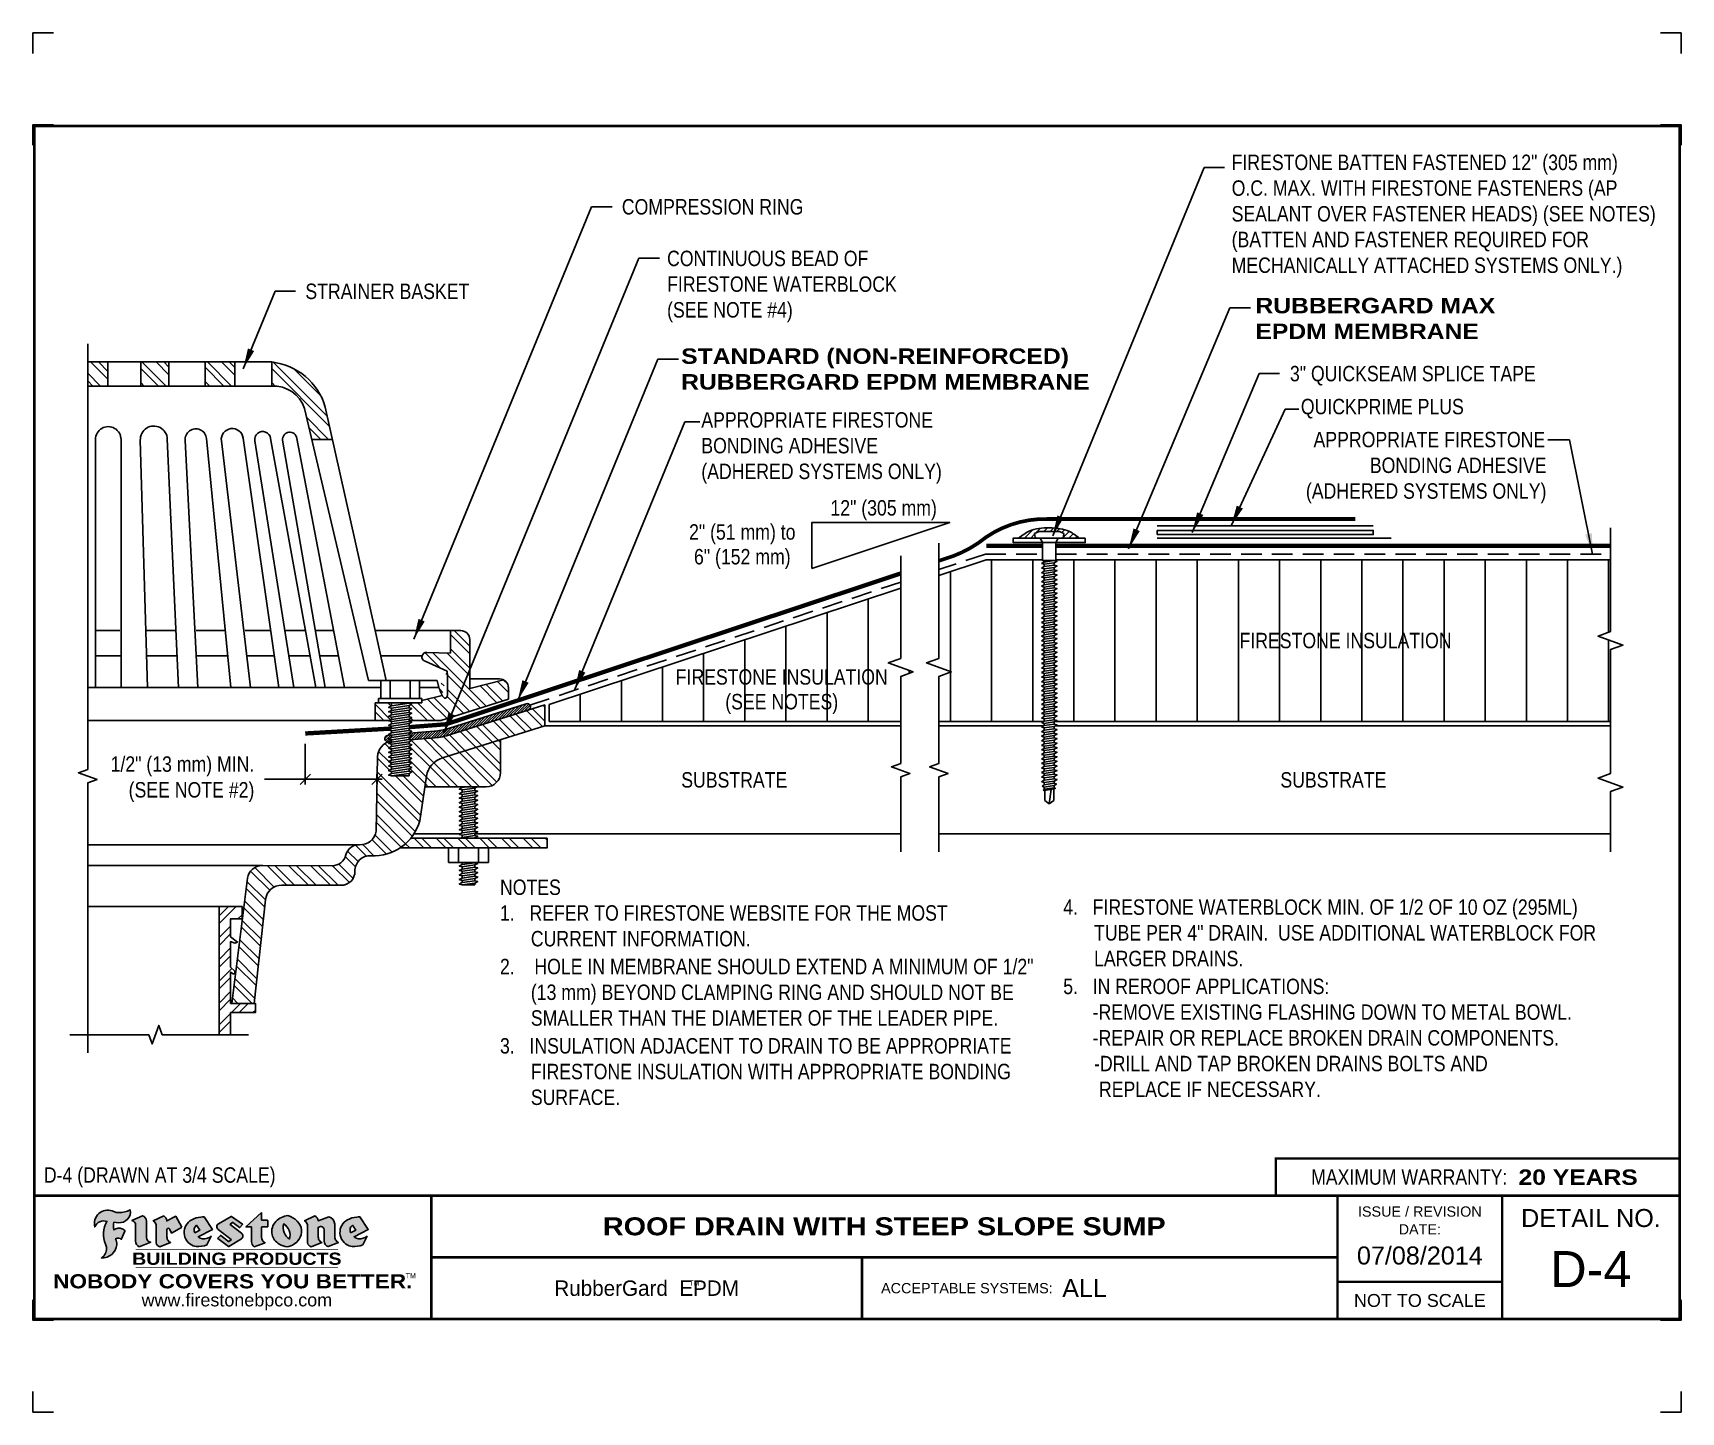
# Model space of a CAD drawing. Header units: inches. Extents: x 233.4 to 253.5, y 113.7 to 130.5.
import ezdxf
from ezdxf.enums import TextEntityAlignment as Align

# ---------------------------------------------------------------- set-up
doc = ezdxf.new("R2010")
doc.units = ezdxf.units.IN
doc.header["$MEASUREMENT"] = 0
doc.linetypes.add('HIDDEN', pattern=[0.375, 0.25, -0.125])
doc.layers.get('0').update_dxf_attribs({"linetype": 'CONTINUOUS'})
doc.layers.get('DEFPOINTS').update_dxf_attribs({"linetype": 'CONTINUOUS'})
for name, color, linetype in [('FSBP-ACCESSORY-FIRESTONE', 7, 'CONTINUOUS'), ('FSBP-ACCESSORY-OTHER', 7, 'CONTINUOUS'), ('FSBP-ADHESIVE', 1, 'HIDDEN'), ('FSBP-ANNO-NOTE', 7, 'CONTINUOUS'), ('FSBP-INSULATION', 7, 'CONTINUOUS'), ('FSBP-MEMBRANE', 7, 'CONTINUOUS'), ('FSBP-SEALANTS', 1, 'CONTINUOUS'), ('FSBP-SUBSTRATE-GENERIC', 9, 'CONTINUOUS'), ('FSBP-TTLB', 7, 'CONTINUOUS'), ('FSBP-TTLB-BORDER', 7, 'CONTINUOUS'), ('FSBP-TTLB-TEXT', 7, 'CONTINUOUS')]:
    doc.layers.add(name, color=color, linetype=linetype)
doc.styles.add('FSBP_ARIAL', font='arial.ttf')
doc.styles.add('FSBP_ARIAL_BOLD', font='')
doc.styles.add('FSBP_ARIAL_NAR', font='ARIALN.TTF')
doc.styles.add('FSBP_BANKGOTHIC', font='bgothm.ttf')
doc.styles.get('FSBP_ARIAL_BOLD').set_extended_font_data('Arial Black')
doc.linetypes.add('ZIGZAG', pattern='A,0.0001,-0.2,[131,ltypeshp.shx,S=0.2,R=0,X=-0.2,Y=0],-0.4,[131,ltypeshp.shx,S=0.2,R=180,X=0.2,Y=0],-0.2', length=0.8001)
doc.dimstyles.new('FSBP-DIM', dxfattribs={"dimtxt": 0.1875, "dimasz": 0.125, "dimexe": 0.0625, "dimexo": 0.125, "dimgap": 0.125, "dimtad": 0, "dimdec": 0, "dimzin": 1, "dimdsep": 46, "dimlunit": 4, "dimtxsty": 'FSBP_ARIAL_NAR', "dimblk": 'OBLIQUE', "dimcen": 0.09375, "dimdle": 0.0625, "dimclrd": 256, "dimclre": 256, "dimclrt": 256, "dimadec": 0, "dimazin": 0, "dimtfac": 1, "dimtdec": 0, "dimtmove": 1, "dimatfit": 3, "dimfxl": 1, "dimtolj": 1, "dimtzin": 0, "dimlwd": -1, "dimlwe": -1, "dimarcsym": 0})
doc.dimstyles.new('FSBP-LEADER', dxfattribs={"dimtxt": 0.1875, "dimasz": 0.25, "dimexe": 0.0625, "dimexo": 0.125, "dimgap": 0.125, "dimtad": 0, "dimtih": 1, "dimtoh": 1, "dimdec": 4, "dimzin": 0, "dimdsep": 46, "dimlunit": 4, "dimtxsty": 'FSBP_ARIAL_NAR', "dimcen": 0.09375, "dimclrd": 256, "dimclre": 256, "dimclrt": 256, "dimadec": 0, "dimazin": 0, "dimtfac": 1, "dimtdec": 4, "dimtofl": 0, "dimtmove": 0, "dimatfit": 3, "dimfxl": 1, "dimtolj": 1, "dimtzin": 0, "dimlwd": -1, "dimlwe": -1, "dimarcsym": 0})
pattern_1 = [(135, (-22.40181495440152, -17.51166666666654), (-0.1325825214724777, -0.1325825214724776), []), (135, (-22.49556495440152, -17.51166666666654), (-0.1325825214724777, -0.1325825214724776), [])]

msp = doc.modelspace()

# ---------------------------------------------------------------- texts
at = {"layer": 'DEFPOINTS', "style": 'FSBP_ARIAL_NAR'}
msp.add_text('D-4 (DRAWN AT 3/4 SCALE)', height=0.1875, dxfattribs=at).set_placement((233.5798584845294, 116.6276288297691), align=Align.MIDDLE_LEFT)
at = {"layer": 'FSBP-ANNO-NOTE', "style": 'FSBP_ARIAL_NAR'}
for s, p in [('COMPRESSION RING', (240.6044163054586, 128.3956856198747)), ('STRAINER BASKET', (236.7581612461638, 127.3683418698747)), ('3" QUICKSEAM SPLICE TAPE', (248.7247046637813, 126.3683418698747)), ('QUICKPRIME PLUS', (248.857451609143, 125.9675228576798))]:
    msp.add_text(s, height=0.1875, dxfattribs=at).set_placement(p, align=Align.MIDDLE_LEFT)
for s, p in [('12" (305 mm)', (243.7867684035056, 124.7363974222543)), ('2" (51 mm) to', (242.0686473999784, 124.4438034883814)), ('6" (152 mm)', (242.0686473999784, 124.1430222383814)), ('SUBSTRATE', (241.9708015646644, 121.4303526448099)), ('SUBSTRATE', (249.2530906734248, 121.4303526448099))]:
    msp.add_text(s, height=0.1875, dxfattribs=at).set_placement(p, align=Align.MIDDLE_CENTER)
at = {"layer": 'FSBP-ANNO-NOTE', "char_height": 0.1875, "attachment_point": 1}
for s, width, gutter_width, heights, insert, style in [('FIRESTONE BATTEN FASTENED 12" (305 mm) \\PO.C. MAX. WITH FIRESTONE FASTENERS (AP SEALANT OVER FASTENER HEADS) (SEE NOTES) (BATTEN AND FASTENER REQUIRED FOR MECHANICALLY ATTACHED SYSTEMS ONLY.)', 5.191636151874263, 5, [1.576184035815462], (248.0163600201231, 129.0295434007694), 'FSBP_ARIAL_NAR'), ('CONTINUOUS BEAD OF FIRESTONE WATERBLOCK\\P(SEE NOTE #4)', 2.900078273214604, 5, [0.8950638779406326], (241.1543373846416, 127.8622567652365), 'FSBP_ARIAL_NAR'), ('RUBBERGARD MAX EPDM MEMBRANE', 3.434110449330547, 5, [0.5610001092409256], (248.3054426521503, 127.2886610024507), 'FSBP_ARIAL_BOLD'), ('STANDARD (NON-REINFORCED)\\PRUBBERGARD EPDM MEMBRANE', 5.716252784517565, 5, [0.5610001092409256], (241.3256711930844, 126.6743493067788), 'FSBP_ARIAL_BOLD'), ('APPROPRIATE FIRESTONE BONDING ADHESIVE\\P(ADHERED SYSTEMS ONLY)', 2.946683395730361, 5, [0.9067153939104209], (241.5704935000995, 125.8991801719167), 'FSBP_ARIAL_NAR'), ('\\pi0.14173;APPROPRIATE FIRESTONE \\P\\pi0.82599;BONDING ADHESIVE\\P\\pi0.049131;(ADHERED SYSTEMS ONLY)', 2.946683395730361, 5, [0.9067153939104209], (248.8698481354913, 125.6602489926481), 'FSBP_ARIAL_NAR'), ('\\A1;\\pi-0.375,l0.375,t0.1875,0.375;NOTES\\P1.   REFER TO FIRESTONE WEBSITE FOR THE MOST \\P\\pi0;CURRENT INFORMATION.\\P\\pi-0.375;{\\H0.083333x;\\P\\pt0.375;}2.    HOLE IN MEMBRANE SHOULD EXTEND A MINIMUM OF 1/2" \\P\\pi0;(13 mm) BEYOND CLAMPING RING AND SHOULD NOT BE SMALLER THAN THE DIAMETER OF THE LEADER PIPE.\\P\\pi-0.375;{\\H0.083333x;\\P}3.   INSULATION ADJACENT TO DRAIN TO BE APPROPRIATE FIRESTONE INSULATION WITH APPROPRIATE BONDING SURFACE.', 6.536532023579639, 23.08110225731588, [3.273723048295141], (239.1234882705157, 120.2190983222972), 'FSBP_ARIAL_NAR'), ('\\A1;\\pi-0.375,l0.375,t0.375;{\\H0.083333x;\\P}4.   FIRESTONE WATERBLOCK MIN. OF 1/2 OF 10 OZ (295ML) TUBE PER 4" DRAIN.  USE ADDITIONAL WATERBLOCK FOR LARGER DRAINS.\\P{\\H0.083333x;  \\P}5.   IN REROOF APPLICATIONS:\\P      -REMOVE EXISTING FLASHING DOWN TO METAL BOWL.\\P      -REPAIR OR REPLACE BROKEN DRAIN COMPONENTS.\\P\\pi0;-DRILL AND TAP BROKEN DRAINS BOLTS AND\\P REPLACE IF NECESSARY.', 6.501705418766505, 23.08110225731588, [2.807748240122963], (245.9691518536329, 120.0037491247094), 'FSBP_ARIAL_NAR')]:
    msp.add_mtext_dynamic_manual_height_columns(s, width=width, gutter_width=gutter_width, heights=heights, dxfattribs=dict(at, insert=insert, style=style))
at = {"layer": 'FSBP-INSULATION', "style": 'FSBP_ARIAL_NAR'}
for s, p in [('FIRESTONE INSULATION', (249.4006931229636, 123.1237784275519)), ('FIRESTONE INSULATION', (242.547859006487, 122.6817833750656)), ('(SEE NOTES)', (242.547859006487, 122.3810021250656))]:
    msp.add_text(s, height=0.1875, dxfattribs=at).set_placement(p, align=Align.MIDDLE_CENTER)

# ---------------------------------------------------------------- blocks, each defined once
blk = doc.blocks.new('_OBLIQUE')
at = {"color": 0, "linetype": 'ByBlock'}
blk.add_line((-0.5, -0.5), (0.5, 0.5), dxfattribs=at)
blk = doc.blocks.new('*D4')
at = {"layer": 'DEFPOINTS', "color": 0, "transparency": 16777216}
for p in [(236.7561472830752, 121.9941105372089), (237.6271736511577, 121.4377469518557), (237.6271736511577, 121.2602584628406)]:
    blk.add_point(p, dxfattribs=at)
at = {"layer": 'FSBP-ANNO-NOTE', "transparency": 16777216}
for p, q in [((236.7561472830752, 121.8691105372089), (236.7561472830752, 121.3752469518557)), ((236.2627297769647, 121.4377469518557), (236.7561472830752, 121.4377469518557)), ((236.6936472830752, 121.4377469518557), (237.6896736511577, 121.4377469518557)), ((237.6271736511577, 121.3852584628406), (237.6271736511577, 121.5002469518557))]:
    blk.add_line(p, q, dxfattribs=at)
at = {"layer": 'FSBP-ANNO-NOTE', "transparency": 16777216, "xscale": 0.125, "yscale": 0.125, "zscale": 0.125, "rotation": 180}
blk.add_blockref('_OBLIQUE', (236.7561472830752, 121.4377469518557), dxfattribs=at)
at = {"layer": 'FSBP-ANNO-NOTE', "transparency": 16777216, "xscale": 0.125, "yscale": 0.125, "zscale": 0.125}
blk.add_blockref('_OBLIQUE', (237.6271736511577, 121.4377469518557), dxfattribs=at)
at = {"layer": 'FSBP-ANNO-NOTE', "transparency": 16777216, "insert": (236.1377297769647, 121.4377469518557), "char_height": 0.1875, "attachment_point": 6, "style": 'FSBP_ARIAL_NAR'}
blk.add_mtext('\\A1;1/2" (13 mm) MIN.\\P(SEE NOTE #2)', dxfattribs=at)
blk = doc.blocks.new('FSBP_AP_FASTENER_05')
at = {"layer": 'FSBP-ACCESSORY-FIRESTONE'}
for p, q in [((-0.125, 0.04849224421337794), (-0.09375, -0.01400775578662206)), ((0.09375, -0.01400775578662206), (0.125, 0.04849224421337794)), ((-0.09375, -0.01400775578662206), (-0.09375, -0.2640077557866221)), ((-0.09375, -0.01400775578662206), (0.09375, -0.01400775578662206)), ((0.09375, -0.01400775578662206), (0.09375, -0.2640077557866221)), ((-0.09375, -0.2640077557866221), (-0.0703125, -0.2840970415008996)), ((-0.0703125, -0.3156643085181372), (-0.0703125, -0.3472315755354316)), ((-0.0703125, -0.3787988425526692), (-0.0703125, -0.4103661095699067)), ((-0.0703125, -0.4419333765872011), (-0.0703125, -0.4735006436044387)), ((0.0703125, -0.2955750228038596), (0.0703125, -0.3271422898211256)), ((0.0703125, -0.3587095568383916), (0.0703125, -0.3902768238556291)), ((0.0703125, -0.4218440908728951), (0.0703125, -0.4534113578901611)), ((-0.0703125, -0.5050679106216762), (-0.0703125, -0.5366351776389706)), ((-0.0703125, -0.5682024446562082), (-0.0703125, -0.5997697116734457)), ((-0.0703125, -0.6313369786907401), (-0.0703125, -0.6629042457079777)), ((0.0703125, -0.4849786249073986), (0.0703125, -0.5165458919246646)), ((0.0703125, -0.5481131589419306), (0.0703125, -0.5796804259591966)), ((0.0703125, -0.6112476929764341), (0.0703125, -0.6428149599937001)), ((0.0703125, -0.6743822270109661), (0.0703125, -0.7059494940282036)), ((-0.0703125, -0.6944715127252152), (-0.0703125, -0.7260387797425096)), ((-0.0703125, -0.7576060467597472), (-0.0703125, -0.7891733137770132)), ((-0.0703125, -0.8207405807942791), (-0.0703125, -0.8523078478115167)), ((-0.0703125, -0.8838751148287827), (-0.0703125, -0.9154423818460486)), ((0.0703125, -0.7375167610454696), (0.0703125, -0.7690840280627356)), ((0.0703125, -0.8006512950799731), (0.0703125, -0.8322185620972391)), ((0.0703125, -0.8637858291145051), (0.0703125, -0.8953530961317426)), ((-0.0703125, -0.9470096488632862), (-0.0703125, -0.9785769158805522)), ((-0.0703125, -1.010144182897818), (-0.0703125, -1.041711449915056)), ((-0.0703125, -1.073278716932322), (-0.0703125, -1.104845983949588)), ((-0.0703125, -1.136413250966854), (-0.0703125, -1.167980517984091)), ((0.0703125, -0.9269203631490086), (0.0703125, -0.9584876301662746)), ((0.0703125, -0.9900548971835121), (0.0703125, -1.021622164200778)), ((0.0703125, -1.053189431218044), (0.0703125, -1.084756698235282)), ((0.0703125, -1.116323965252548), (0.0703125, -1.147891232269814)), ((-0.0703125, -1.199547785001357), (-0.0703125, -1.231115052018623)), ((-0.0703125, -1.262682319035861), (-0.0703125, -1.294249586053127)), ((-0.0703125, -1.325816853070393), (-0.0703125, -1.35738412008763)), ((0.0703125, -1.179458499287051), (0.0703125, -1.211025766304317)), ((0.0703125, -1.242593033321583), (0.0703125, -1.274160300338821)), ((0.0703125, -1.305727567356087), (0.0703125, -1.337294834373353)), ((0.0703125, -1.36886210139059), (0.0703125, -1.400429368407885)), ((-0.0703125, -1.388951387104896), (-0.0703125, -1.420518654122162)), ((-0.0703125, -1.4520859211394), (-0.0703125, -1.483653188156666)), ((-0.0703125, -1.515220455173932), (-0.0703125, -1.546787722191169)), ((-0.0703125, -1.578354989208435), (-0.0703125, -1.609922256225701)), ((0.0703125, -1.431996635425122), (0.0703125, -1.46356390244236)), ((0.0703125, -1.495131169459654), (0.0703125, -1.526698436476892)), ((0.0703125, -1.558265703494129), (0.0703125, -1.589832970511424)), ((-0.0703125, -1.641489523242939), (-0.0703125, -1.673056790260205)), ((-0.0703125, -1.704624057277471), (-0.0703125, -1.736191324294708)), ((-0.0703125, -1.767758591311974), (-0.0703125, -1.79932585832924)), ((-0.0703125, -1.830893125346478), (-0.0703125, -1.862460392363744)), ((0.0703125, -1.621400237528661), (0.0703125, -1.652967504545956)), ((0.0703125, -1.684534771563193), (0.0703125, -1.716102038580431)), ((0.0703125, -1.747669305597668), (0.0703125, -1.779236572614963)), ((0.0703125, -1.8108038396322), (0.0703125, -1.842371106649495)), ((-0.0703125, -1.89402765938101), (-0.0703125, -1.925594926398247)), ((-0.0703125, -1.957162193415513), (-0.0703125, -1.988729460432779)), ((-0.0703125, -2.020296727450017), (-0.0703125, -2.051863994467311)), ((0.0703125, -1.873938373666732), (0.0703125, -1.90550564068397)), ((0.0703125, -1.937072907701264), (0.0703125, -1.968640174718502)), ((0.0703125, -2.000207441735739), (0.0703125, -2.031774708753034)), ((-0.0703125, -2.083431261484549), (-0.0703125, -2.114998528501786)), ((-0.0703125, -2.146565795519081), (-0.0703125, -2.178133062536318)), ((-0.0703125, -2.209700329553556), (-0.0703125, -2.24126759657085)), ((-0.0703125, -2.272834863588088), (-0.0703125, -2.304402130605325)), ((0.0703125, -2.063341975770271), (0.0703125, -2.094909242787537)), ((0.0703125, -2.126476509804803), (0.0703125, -2.158043776822041)), ((0.0703125, -2.189611043839307), (0.0703125, -2.221178310856573)), ((0.0703125, -2.25274557787381), (0.0703125, -2.284312844891076)), ((-0.0703125, -2.33596939762262), (-0.0703125, -2.367536664639857)), ((-0.0703125, -2.399103931657152), (-0.0703125, -2.430671198674389)), ((-0.0703125, -2.462238465691627), (-0.0703125, -2.493805732708921)), ((0.0703125, -2.315880111908342), (0.0703125, -2.34744737892558)), ((0.0703125, -2.379014645942846), (0.0703125, -2.410581912960112)), ((0.0703125, -2.442149179977349), (0.0703125, -2.473716446994615)), ((0.0703125, -2.505283714011881), (0.0703125, -2.536850981029119)), ((-0.0703125, -2.525372999726159), (-0.0703125, -2.556940266743396)), ((-0.0703125, -2.588507533760691), (-0.0703125, -2.620074800777928)), ((-0.0703125, -2.651642067795194), (-0.0703125, -2.68320933481246)), ((-0.0703125, -2.714776601829698), (-0.0703125, -2.746343868846964)), ((0.0703125, -2.568418248046385), (0.0703125, -2.599985515063651)), ((0.0703125, -2.631552782080888), (0.0703125, -2.663120049098154)), ((0.0703125, -2.69468731611542), (0.0703125, -2.726254583132658)), ((-0.0703125, -2.77791113586423), (-0.0703125, -2.809478402881467)), ((-0.0703125, -2.841045669898733), (-0.0703125, -2.872612936915999)), ((-0.0703125, -2.904180203933237), (-0.0703125, -2.935747470950503)), ((-0.0703125, -2.967314737967769), (-0.0703125, -2.998882004985035)), ((0.0703125, -2.757821850149924), (0.0703125, -2.78938911716719)), ((0.0703125, -2.820956384184427), (0.0703125, -2.852523651201693)), ((0.0703125, -2.884090918218959), (0.0703125, -2.915658185236225)), ((0.0703125, -2.947225452253463), (0.0703125, -2.978792719270757)), ((-0.0703125, -3.030449272002272), (-0.0703125, -3.062016539019567)), ((-0.0703125, -3.093583806036804), (-0.0703125, -3.12515107305407)), ((-0.0703125, -3.156718340071336), (-0.0703125, -3.188285607088602)), ((0.0703125, -3.010359986287995), (0.0703125, -3.041927253305261)), ((0.0703125, -3.073494520322527), (0.0703125, -3.105061787339793)), ((0.0703125, -3.13662905435703), (0.0703125, -3.168196321374324)), ((0.0703125, -3.199763588391562), (0.0703125, -3.231330855408856)), ((-0.0703125, -3.21985287410584), (-0.0703125, -3.251420141123134)), ((-0.0703125, -3.282987408140372), (-0.0703125, -3.314554675157666)), ((-0.0703125, -3.346121942174904), (-0.0703125, -3.37768920919217)), ((-0.0703125, -3.40925647620935), (-0.0703125, -3.440823743226616)), ((0.0703125, -3.262898122426094), (0.0703125, -3.29446538944336)), ((0.0703125, -3.326032656460626), (0.0703125, -3.357599923477892)), ((0.0703125, -3.389167190495073), (0.0703125, -3.42073445751231)), ((-0.0625, -3.596574494028204), (-0.0625, -3.455491305306651)), ((0, -3.643449494028204), (-0.0625, -3.596574494028204)), ((0, -3.643449494028204), (0.02460623630037162, -3.443047557263753)), ((0.0625, -3.596574494028204), (0, -3.643449494028204)), ((0.0625, -3.596574494028204), (0.0625, -3.437634162449513))]:
    blk.add_line(p, q, dxfattribs=at)
blk.add_lwpolyline([(0.1875, 0.04849224421337794, 0.1250000000000271), (0.203125, 0.1109922442133779), (0.140625, 0.1422422442133779), (-0.140625, 0.1422422442133779), (-0.203125, 0.1109922442133779, 0.1250000000000271), (-0.1875, 0.04849224421337794)], format="xyb", close=True, dxfattribs=at)
for points in [[(-0.109375, -0.3054610321523796), (-0.0703125, -0.2840970415008996), (0.0703125, -0.2640077557866221), (0.109375, -0.2742110321523796), (0.0703125, -0.2955750228038596), (-0.0703125, -0.3156643085181372)], [(-0.109375, -0.3685955661869116), (-0.0703125, -0.3472315755354316), (0.0703125, -0.3271422898211256), (0.109375, -0.3373455661869116), (0.0703125, -0.3587095568383916), (-0.0703125, -0.3787988425526692)], [(-0.109375, -0.4317301002213867), (-0.0703125, -0.4103661095699067), (0.0703125, -0.3902768238556291), (0.109375, -0.4004801002213867), (0.0703125, -0.4218440908728951), (-0.0703125, -0.4419333765872011)], [(-0.109375, -0.4948646342559186), (-0.0703125, -0.4735006436044387), (0.0703125, -0.4534113578901611), (0.109375, -0.4636146342559186), (0.0703125, -0.4849786249073986), (-0.0703125, -0.5050679106216762)], [(-0.109375, -0.5579991682904506), (-0.0703125, -0.5366351776389706), (0.0703125, -0.5165458919246646), (0.109375, -0.5267491682904506), (0.0703125, -0.5481131589419306), (-0.0703125, -0.5682024446562082)], [(-0.109375, -0.6211337023249541), (-0.0703125, -0.5997697116734457), (0.0703125, -0.5796804259591966), (0.109375, -0.5898837023249541), (0.0703125, -0.6112476929764341), (-0.0703125, -0.6313369786907401)], [(-0.109375, -0.6842682363594577), (-0.0703125, -0.6629042457079777), (0.0703125, -0.6428149599937001), (0.109375, -0.6530182363594577), (0.0703125, -0.6743822270109661), (-0.0703125, -0.6944715127252152)], [(-0.109375, -0.7474027703939896), (-0.0703125, -0.7260387797425096), (0.0703125, -0.7059494940282036), (0.109375, -0.7161527703939896), (0.0703125, -0.7375167610454696), (-0.0703125, -0.7576060467597472)], [(-0.109375, -0.8105373044284931), (-0.0703125, -0.7891733137770132), (0.0703125, -0.7690840280627356), (0.109375, -0.7792873044284931), (0.0703125, -0.8006512950799731), (-0.0703125, -0.8207405807942791)], [(-0.109375, -0.8736718384630251), (-0.0703125, -0.8523078478115167), (0.0703125, -0.8322185620972391), (0.109375, -0.8424218384630251), (0.0703125, -0.8637858291145051), (-0.0703125, -0.8838751148287827)], [(-0.109375, -0.9368063724975286), (-0.0703125, -0.9154423818460486), (0.0703125, -0.8953530961317426), (0.109375, -0.9055563724975286), (0.0703125, -0.9269203631490086), (-0.0703125, -0.9470096488632862)], [(-0.109375, -0.9999409065320322), (-0.0703125, -0.9785769158805522), (0.0703125, -0.9584876301662746), (0.109375, -0.9686909065320322), (0.0703125, -0.9900548971835121), (-0.0703125, -1.010144182897818)], [(-0.109375, -1.063075440566564), (-0.0703125, -1.041711449915056), (0.0703125, -1.021622164200778), (0.109375, -1.031825440566564), (0.0703125, -1.053189431218044), (-0.0703125, -1.073278716932322)], [(-0.109375, -1.126209974601068), (-0.0703125, -1.104845983949588), (0.0703125, -1.084756698235282), (0.109375, -1.094959974601068), (0.0703125, -1.116323965252548), (-0.0703125, -1.136413250966854)], [(-0.109375, -1.189344508635571), (-0.0703125, -1.167980517984091), (0.0703125, -1.147891232269814), (0.109375, -1.158094508635571), (0.0703125, -1.179458499287051), (-0.0703125, -1.199547785001357)], [(-0.109375, -1.252479042670103), (-0.0703125, -1.231115052018623), (0.0703125, -1.211025766304317), (0.109375, -1.221229042670103), (0.0703125, -1.242593033321583), (-0.0703125, -1.262682319035861)], [(-0.109375, -1.315613576704607), (-0.0703125, -1.294249586053127), (0.0703125, -1.274160300338821), (0.109375, -1.284363576704607), (0.0703125, -1.305727567356087), (-0.0703125, -1.325816853070393)], [(-0.109375, -1.37874811073911), (-0.0703125, -1.35738412008763), (0.0703125, -1.337294834373353), (0.109375, -1.34749811073911), (0.0703125, -1.36886210139059), (-0.0703125, -1.388951387104896)], [(-0.109375, -1.441882644773642), (-0.0703125, -1.420518654122162), (0.0703125, -1.400429368407885), (0.109375, -1.410632644773642), (0.0703125, -1.431996635425122), (-0.0703125, -1.4520859211394)], [(-0.109375, -1.505017178808146), (-0.0703125, -1.483653188156666), (0.0703125, -1.46356390244236), (0.109375, -1.473767178808146), (0.0703125, -1.495131169459654), (-0.0703125, -1.515220455173932)], [(-0.109375, -1.568151712842649), (-0.0703125, -1.546787722191169), (0.0703125, -1.526698436476892), (0.109375, -1.536901712842649), (0.0703125, -1.558265703494129), (-0.0703125, -1.578354989208435)], [(-0.109375, -1.631286246877181), (-0.0703125, -1.609922256225701), (0.0703125, -1.589832970511424), (0.109375, -1.600036246877181), (0.0703125, -1.621400237528661), (-0.0703125, -1.641489523242939)], [(-0.109375, -1.694420780911685), (-0.0703125, -1.673056790260205), (0.0703125, -1.652967504545956), (0.109375, -1.663170780911685), (0.0703125, -1.684534771563193), (-0.0703125, -1.704624057277471)], [(-0.109375, -1.757555314946188), (-0.0703125, -1.736191324294708), (0.0703125, -1.716102038580431), (0.109375, -1.726305314946188), (0.0703125, -1.747669305597668), (-0.0703125, -1.767758591311974)], [(-0.109375, -1.82068984898072), (-0.0703125, -1.79932585832924), (0.0703125, -1.779236572614963), (0.109375, -1.78943984898072), (0.0703125, -1.8108038396322), (-0.0703125, -1.830893125346478)], [(-0.109375, -1.883824383015252), (-0.0703125, -1.862460392363744), (0.0703125, -1.842371106649495), (0.109375, -1.852574383015252), (0.0703125, -1.873938373666732), (-0.0703125, -1.89402765938101)], [(-0.109375, -1.946958917049727), (-0.0703125, -1.925594926398247), (0.0703125, -1.90550564068397), (0.109375, -1.915708917049727), (0.0703125, -1.937072907701264), (-0.0703125, -1.957162193415513)], [(-0.109375, -2.010093451084259), (-0.0703125, -1.988729460432779), (0.0703125, -1.968640174718502), (0.109375, -1.978843451084259), (0.0703125, -2.000207441735739), (-0.0703125, -2.020296727450017)], [(-0.109375, -2.073227985118791), (-0.0703125, -2.051863994467311), (0.0703125, -2.031774708753034), (0.109375, -2.041977985118791), (0.0703125, -2.063341975770271), (-0.0703125, -2.083431261484549)], [(-0.109375, -2.136362519153323), (-0.0703125, -2.114998528501786), (0.0703125, -2.094909242787537), (0.109375, -2.105112519153323), (0.0703125, -2.126476509804803), (-0.0703125, -2.146565795519081)], [(-0.109375, -2.199497053187798), (-0.0703125, -2.178133062536318), (0.0703125, -2.158043776822041), (0.109375, -2.168247053187798), (0.0703125, -2.189611043839307), (-0.0703125, -2.209700329553556)], [(-0.109375, -2.26263158722233), (-0.0703125, -2.24126759657085), (0.0703125, -2.221178310856573), (0.109375, -2.23138158722233), (0.0703125, -2.25274557787381), (-0.0703125, -2.272834863588088)], [(-0.109375, -2.325766121256862), (-0.0703125, -2.304402130605325), (0.0703125, -2.284312844891076), (0.109375, -2.294516121256862), (0.0703125, -2.315880111908342), (-0.0703125, -2.33596939762262)], [(-0.109375, -2.388900655291366), (-0.0703125, -2.367536664639857), (0.0703125, -2.34744737892558), (0.109375, -2.357650655291366), (0.0703125, -2.379014645942846), (-0.0703125, -2.399103931657152)], [(-0.109375, -2.452035189325869), (-0.0703125, -2.430671198674389), (0.0703125, -2.410581912960112), (0.109375, -2.420785189325869), (0.0703125, -2.442149179977349), (-0.0703125, -2.462238465691627)], [(-0.109375, -2.515169723360401), (-0.0703125, -2.493805732708921), (0.0703125, -2.473716446994615), (0.109375, -2.483919723360401), (0.0703125, -2.505283714011881), (-0.0703125, -2.525372999726159)], [(-0.109375, -2.578304257394905), (-0.0703125, -2.556940266743396), (0.0703125, -2.536850981029119), (0.109375, -2.547054257394905), (0.0703125, -2.568418248046385), (-0.0703125, -2.588507533760691)], [(-0.109375, -2.641438791429408), (-0.0703125, -2.620074800777928), (0.0703125, -2.599985515063651), (0.109375, -2.610188791429408), (0.0703125, -2.631552782080888), (-0.0703125, -2.651642067795194)], [(-0.109375, -2.70457332546394), (-0.0703125, -2.68320933481246), (0.0703125, -2.663120049098154), (0.109375, -2.67332332546394), (0.0703125, -2.69468731611542), (-0.0703125, -2.714776601829698)], [(-0.109375, -2.767707859498444), (-0.0703125, -2.746343868846964), (0.0703125, -2.726254583132658), (0.109375, -2.736457859498444), (0.0703125, -2.757821850149924), (-0.0703125, -2.77791113586423)], [(-0.109375, -2.830842393532947), (-0.0703125, -2.809478402881467), (0.0703125, -2.78938911716719), (0.109375, -2.799592393532947), (0.0703125, -2.820956384184427), (-0.0703125, -2.841045669898733)], [(-0.109375, -2.893976927567479), (-0.0703125, -2.872612936915999), (0.0703125, -2.852523651201693), (0.109375, -2.862726927567479), (0.0703125, -2.884090918218959), (-0.0703125, -2.904180203933237)], [(-0.109375, -2.957111461601983), (-0.0703125, -2.935747470950503), (0.0703125, -2.915658185236225), (0.109375, -2.925861461601983), (0.0703125, -2.947225452253463), (-0.0703125, -2.967314737967769)], [(-0.109375, -3.020245995636515), (-0.0703125, -2.998882004985035), (0.0703125, -2.978792719270757), (0.109375, -2.988995995636515), (0.0703125, -3.010359986287995), (-0.0703125, -3.030449272002272)], [(-0.109375, -3.083380529671047), (-0.0703125, -3.062016539019567), (0.0703125, -3.041927253305261), (0.109375, -3.052130529671047), (0.0703125, -3.073494520322527), (-0.0703125, -3.093583806036804)], [(-0.109375, -3.14651506370555), (-0.0703125, -3.12515107305407), (0.0703125, -3.105061787339793), (0.109375, -3.11526506370555), (0.0703125, -3.13662905435703), (-0.0703125, -3.156718340071336)], [(-0.109375, -3.209649597740082), (-0.0703125, -3.188285607088602), (0.0703125, -3.168196321374324), (0.109375, -3.178399597740082), (0.0703125, -3.199763588391562), (-0.0703125, -3.21985287410584)], [(-0.109375, -3.272784131774614), (-0.0703125, -3.251420141123134), (0.0703125, -3.231330855408856), (0.109375, -3.241534131774614), (0.0703125, -3.262898122426094), (-0.0703125, -3.282987408140372)], [(-0.109375, -3.335918665809146), (-0.0703125, -3.314554675157666), (0.0703125, -3.29446538944336), (0.109375, -3.304668665809146), (0.0703125, -3.326032656460626), (-0.0703125, -3.346121942174904)], [(-0.099609375, -3.39765811055787), (-0.0703125, -3.377689209192113), (0.0703125, -3.357599923477835), (0.099609375, -3.369198289129315), (0.0703125, -3.389167190495073), (-0.0703125, -3.40925647620935)], [(-0.0849609375, -3.450808193909495), (-0.0703125, -3.440823743226616), (0.0703125, -3.42073445751231), (0.0849609375, -3.42653364033805), (0.0703125, -3.436518091020929), (-0.0703125, -3.456607376735235)]]:
    blk.add_lwpolyline(points, close=True, dxfattribs=at)
blk.add_lwpolyline([(-0.09375, -0.2640077557866221), (0.09375, -0.2640077557866221)], dxfattribs=at)
blk = doc.blocks.new('TTLB-EPDM_1')
at = {"layer": 'FSBP-TTLB-TEXT'}
h = blk.add_hatch(color=1, dxfattribs=at)
edge = h.paths.add_edge_path()
edge.add_arc((1.037309769669573, -0.1982514792917306), 0.1319107607348553, 264.0410451462098, 370.3106169565175)
edge.add_arc((1.027551646585694, 0.1214293576525799), 0.3273056962876235, 270.05058356628535, 295.23459397187514, ccw=False)
edge.add_arc((1.022801957313345, -0.06680179986895154), 0.1391656561713503, 249.3281275763668, 272.0749124149863, ccw=False)
edge.add_line((0.9736743133014443, -0.1970076156048179), (0.9474927838574558, -0.1852745150568325))
edge.add_arc((0.8939498971398288, -0.3394262635682071), 0.1631857907024099, 70.84590087378872, 194.3325259843273)
edge.add_arc((0.8444260109029493, -0.4259936440910768), 0.1179914261095279, 70.96950098067128, 156.9641407594482, ccw=False)
edge.add_arc((1.153141409296894, -0.4684497516079468), 0.3110405457095052, 150.3231137483159, 203.2084295854517)
edge.add_arc((0.7562495500622943, -0.6412608153899899), 0.1218587156617311, 0.8849157075190988, 24.34668939894999, ccw=False)
edge.add_arc((0.7493781665697374, -0.6475258110744375), 0.1289731377238325, -58.36655102076742, 3.6216782311386737, ccw=False)
edge.add_arc((0.8256699029544474, -0.5792158350996106), 0.1783301886510354, 267.2205474105585, 354.1381621173521)
edge.add_arc((0.7903121048625305, -0.6011409294291745), 0.212787892960859, 0.9996158580669322, 21.00503380861244)
edge.add_arc((1.01880712263941, -0.5666691048185161), 0.05136395668415847, 40.82117713173261, 125.52727787225791, ccw=False)
edge.add_line((1.057676976260041, -0.5330924682126437), (1.102776947655911, -0.4308018311949837))
edge.add_arc((1.040858222524664, -0.4699705673995949), 0.07326744446031509, 32.31675181867256, 66.31481236598174)
edge.add_arc((1.032262518825329, -0.5063316993097662), 0.1102246948011782, 69.8179132332389, 125.254734720681)
edge.add_arc((1.127708877207287, -0.368959353531244), 0.1659710644737306, 164.1569669952081, 196.5811013160487, ccw=False)
edge.add_line((0.9680425188342383, -0.3236487780942383), (1.023615334387159, -0.3294494641845773))
h = blk.add_hatch(color=1, dxfattribs=at)
edge = h.paths.add_edge_path()
edge.add_line((1.275239419159561, -0.6223407783464694), (1.415345367376062, -0.5660418822574371))
edge.add_arc((1.421019305783958, -0.5090099247487757), 0.05731350411836949, 181.9717871001989, 264.31851000495806, ccw=False)
edge.add_line((1.363739737527226, -0.5109819325197265), (1.363412352251203, -0.3102363679013962))
edge.add_arc((1.294263659668751, -0.3103491388303989), 0.06914878453844908, 0.0934405599591014, 72.42834396969012)
edge.add_line((1.315139561173908, -0.2444268274366692), (1.186839444240604, -0.3024209471341379))
edge.add_arc((1.175246268095289, -0.3585110609420917), 0.05727567197445628, -0.017399788185912257, 78.322067691347, ccw=False)
edge.add_line((1.232521937428658, -0.3585284546236807), (1.232574268422297, -0.555126496687123))
edge.add_arc((1.305699496415486, -0.5558575689677219), 0.07312888236350451, 179.4272023230205, 245.3845503102953)
h = blk.add_hatch(color=1, dxfattribs=at)
edge = h.paths.add_edge_path()
edge.add_line((1.792026821926584, -0.3839679064720229), (1.722158956877934, -0.2518542302253621))
edge.add_arc((1.720119655279638, -0.2529327078887852), 0.002306916790721817, 27.87197133405656, 117.3766794470751)
edge.add_line((1.719058846382097, -0.250884159729182), (1.610638460368705, -0.3070279753467702))
edge.add_arc((1.547088841662962, -0.3061026658494403), 0.06355635479880145, 359.165808011073, 425.8793658831422)
edge.add_line((1.573061729235633, -0.2480956029480268), (1.446879247402876, -0.3051325108639702))
edge.add_arc((1.407812067100189, -0.370357133046621), 0.07602957263902092, -3.441403975725109, 59.07992244284969, ccw=False)
edge.add_line((1.483704536400296, -0.3749210150788969), (1.483704536400296, -0.5723838140635706))
edge.add_arc((1.54053746518044, -0.568254406115083), 0.05698275005415228, 184.1557352478595, 255.3066498366543)
edge.add_line((1.526084036778343, -0.6233736605654059), (1.657291340682093, -0.570650514527486))
edge.add_arc((1.688298576827198, -0.5021390388423987), 0.0752015358480571, 207.5160880841914, 245.649226723163, ccw=False)
edge.add_arc((1.721050197024907, -0.4914488168456328), 0.1093332836229113, 179.4823365255141, 204.5537900001094, ccw=False)
edge.add_line((1.611721375809452, -0.4904610114968335), (1.611721375809452, -0.4126404716788983))
edge.add_arc((1.628589765097195, -0.414159299036043), 0.01693662875851176, 28.356188110622725, 174.8549701683585, ccw=False)
edge.add_arc((1.627340435522395, -0.4197189881350504), 0.02111886817708033, 22.216893572439517, 40.10213956426492, ccw=False)
edge.add_line((1.646891420738257, -0.4117336534413738), (1.666638796144639, -0.4549750258192233))
edge.add_arc((1.668737246926742, -0.4540167099035481), 0.002306916790685496, 204.545128184284, 299.6323508190091)
edge.add_line((1.669877862091766, -0.4560219186518992), (1.791128135493295, -0.3870515928837648))
edge.add_line((1.791128135493295, -0.3870515928837648), (1.792026821926584, -0.3839679064720229))
h = blk.add_hatch(color=1, dxfattribs=at)
h.paths.add_polyline_path([(2.063388732080512, -0.2583237030618903, 0.02524281661523788), (2.025024361750752, -0.2610532129309178, 0.1213611957758757), (1.901773912052249, -0.3008158885520373, 0.6151668103976068), (1.93274136141747, -0.6099060679591872, 0.05306812109568645), (1.967936229862175, -0.617865745600497, 0.1150932231766138), (2.099126721549737, -0.5994933789882708), (2.151195569562105, -0.4944891916583316, -0.08755405562188731), (2.104230609512001, -0.5187113292177372, -0.265591761123442), (1.992692314386659, -0.5010701623316862), (2.165347897647223, -0.4141184325909109, 0.4518949533370738), (2.166222728871162, -0.4107679608846269)])
h.paths.add_polyline_path([(2.014217313945437, -0.4188965037300676), (1.951113654018855, -0.4515330109460507, -0.3720533890450154), (1.973177450672722, -0.3607130665457561)], flags=16)
h = blk.add_hatch(color=1, dxfattribs=at)
edge = h.paths.add_edge_path()
edge.add_arc((2.260407392426802, -0.3775796671688782), 0.04152450223225729, 123.20805433950699, 232.2027298779723, ccw=False)
edge.add_line((2.237665217914071, -0.3428366421988329), (2.393535971665983, -0.2540943745380986))
edge.add_arc((2.394677353533142, -0.2560991469722482), 0.002306916790741334, 55.64644466176611, 119.65426054492559, ccw=False)
edge.add_line((2.395979141996861, -0.2541946229174954), (2.531809646140459, -0.3470380726374032))
edge.add_arc((2.530468902927946, -0.3489153772789875), 0.002306916790700397, -42.731101238422525, 54.4661353739603, ccw=False)
edge.add_line((2.532163440279987, -0.3504807552658491), (2.498457913851155, -0.3869673252714421))
edge.add_arc((2.496763376499139, -0.3854019472845934), 0.002306916790672934, 233.7527076894875, 317.26889876138785, ccw=False)
edge.add_line((2.495399362263356, -0.38726241234572), (2.413849913492982, -0.3274738082119626))
edge.add_arc((2.412485899257181, -0.3293342732731342), 0.002306916790720064, 53.75270768979358, 124.4135619297835)
edge.add_line((2.41118211687575, -0.3274311136421062), (2.382933981293377, -0.346782838468144))
edge.add_arc((2.38423776367478, -0.3486859980991606), 0.002306916790694898, 124.4135619293799, 231.8459020253626)
edge.add_line((2.382812599816248, -0.3505000469010184), (2.519899969301207, -0.4581994452042721))
edge.add_arc((2.494247019847682, -0.4908523236374461), 0.04152450223225742, -55.21225898295222, 51.84590202520428, ccw=False)
edge.add_line((2.517938320565804, -0.5249552055672808), (2.364434947484597, -0.6179520922513717))
edge.add_arc((2.36323960192349, -0.6159790200102006), 0.002306916790726996, 233.2955624372927, 301.20872157023314, ccw=False)
edge.add_line((2.361860787187538, -0.6178285429225383), (2.231266621301074, -0.5204709167214361))
edge.add_arc((2.232647938930649, -0.5186232623475259), 0.002306916790697672, 135.5134179846393, 233.21798691998708, ccw=False)
edge.add_line((2.231002150870836, -0.5170067083764565), (2.262839375599356, -0.4845937328397696))
edge.add_arc((2.264485163659225, -0.4862102868108537), 0.002306916790748497, 53.0352839999411, 135.513417985369, ccw=False)
edge.add_line((2.265872365996302, -0.4843670465239001), (2.361834678328762, -0.5565872257804898))
edge.add_arc((2.363221880665761, -0.5547439854936304), 0.002306916790627066, 233.0352840000685, 302.2362632414394)
edge.add_line((2.36445241715569, -0.5566953042850713), (2.39428499383348, -0.5378823484768844))
edge.add_arc((2.393054457343549, -0.5359310296853765), 0.002306916790685166, 302.2362632406177, 412.2027298768422)
edge.add_line((2.394468296066179, -0.5341081404551886), (2.234958295420142, -0.4103916733127022))
h = blk.add_hatch(color=1, dxfattribs=at)
edge = h.paths.add_edge_path()
edge.add_line((2.763460561272041, -0.2072496393923444), (2.763460561272041, -0.2969520779963801))
edge.add_arc((2.765767478062699, -0.2969520779963943), 0.00230691679065842, 179.9999999996471, 269.9999999996471)
edge.add_line((2.765767478062685, -0.2992589947870528), (2.835417693520355, -0.2992589947870528))
edge.add_arc((2.835417693520355, -0.3015659115777538), 0.002306916790701052, 0, 90, ccw=False)
edge.add_line((2.837724610311056, -0.3015659115777538), (2.837724610311056, -0.3790761307453892))
edge.add_arc((2.83541769352037, -0.3790761307453749), 0.002306916790686842, 269.99999999964706, 359.99999999964706, ccw=False)
edge.add_line((2.835417693520355, -0.3813830475360618), (2.765767478062685, -0.3813830475360618))
edge.add_arc((2.765767478062699, -0.3836899643267202), 0.00230691679065842, 90.00000000035294, 180.0000000003529)
edge.add_line((2.763460561272041, -0.3836899643267344), (2.763460561272041, -0.5033995910642801))
edge.add_arc((2.836735953378943, -0.5071368822038516), 0.07337063740681413, 177.0802527808789, 245.3249543133826)
edge.add_line((2.806105814540615, -0.5738080530967267), (2.674529557384915, -0.6226036013049594))
edge.add_arc((2.708610405062069, -0.564298408791804), 0.06753517344606039, 177.0345319916277, 239.6926428024901, ccw=False)
edge.add_line((2.641165668230087, -0.560804539009709), (2.641165668230087, -0.3836899643267344))
edge.add_arc((2.638858751439429, -0.3836899643267202), 0.00230691679065842, 359.9999999996471, 449.999999999647)
edge.add_line((2.638858751439443, -0.3813830475360618), (2.572857950769389, -0.3813830475360618))
edge.add_line((2.572857950769389, -0.3813830475360618), (2.763460561272041, -0.2072496393923444))
h = blk.add_hatch(color=1, dxfattribs=at)
edge = h.paths.add_edge_path(flags=16)
edge.add_arc((2.940363509127394, -0.4847985213681437), 0.1684614578629418, 344.5558804047865, 417.0140046669545)
edge.add_arc((3.194458079644619, -0.3883534532477785), 0.1684614578629414, 164.5558804047864, 237.0140046669546)
edge = h.paths.add_edge_path()
edge.add_arc((3.069375116502199, -0.4399344555144872), 0.1828726885096673, 136.0914512150047, 191.213418978326)
edge.add_arc((3.064939550433406, -0.4318234379590333), 0.1803148804748503, 194.0167254156723, 240.6663730831859)
edge.add_arc((3.098047041778981, -0.3845058757092554), 0.2378525180183701, 239.2975390661776, 264.2889872773176)
edge.add_arc((3.04884478212623, -0.4190232383793012), 0.203760689247156, 277.1986764832036, 326.503572961274)
edge.add_arc((3.077739326803546, -0.4341046616465112), 0.171374865791709, 325.3768876809902, 406.3828327799087)
edge.add_arc((3.011839488065919, -0.4896144380417797), 0.2571945645850002, 44.28462553519766, 73.82901434867304)
edge.add_arc((3.117152499586992, -0.4983433120546693), 0.2579560664039132, 97.50292863483666, 134.1039137579027)
h = blk.add_hatch(color=1, dxfattribs=at)
edge = h.paths.add_edge_path()
edge.add_line((3.322690228557462, -0.5721896537377091), (3.322690228557462, -0.3749210150788969))
edge.add_arc((3.246797759257384, -0.3703571330465745), 0.076029572638996, 356.5585960242387, 419.0799224428129)
edge.add_line((3.285864939560099, -0.3051325108639702), (3.412047421392799, -0.2480956029480268))
edge.add_arc((3.386074533820159, -0.3061026658494941), 0.06355635479883807, 0.3962622833877276, 65.87936588318718, ccw=False)
edge.add_line((3.449629368605429, -0.3056631084210863), (3.580526418688805, -0.2593848434574539))
edge.add_arc((3.555744121700958, -0.3530904070730321), 0.09692726601172152, 2.366977007666776, 75.18615851992018, ccw=False)
edge.add_line((3.652588689330287, -0.3490873311063041), (3.652588689330287, -0.4883770011386872))
edge.add_arc((3.761877549389556, -0.4914934052703811), 0.1093332836229047, 178.3666365323574, 204.5537900000422)
edge.add_arc((3.729125929191727, -0.5021836272670953), 0.07520153584796169, 207.5160880841711, 245.2240541443093)
edge.add_line((3.697611150971852, -0.5704631245385627), (3.572585913552643, -0.6207021253773775))
edge.add_arc((3.59534718600759, -0.5526356419907701), 0.07177131519198746, 180.3328587115751, 251.51018566665869, ccw=False)
edge.add_line((3.523577081955409, -0.5530525936986663), (3.523577081955409, -0.4153032515383615))
edge.add_arc((3.486319529276879, -0.4148773504126441), 0.0372599868942854, 359.3450650296066, 449.0500281941028)
edge.add_arc((3.482769874121713, -0.4419622099033496), 0.06447454900600783, 86.29402372314017, 119.8211331593848)
edge.add_line((3.450707067966732, -0.3860252459975726), (3.450707067966732, -0.4904610114968335))
edge.add_arc((3.560035889182251, -0.491448816845647), 0.1093332836229751, 179.4823365255069, 204.5537900001023)
edge.add_arc((3.527284268984408, -0.5021390388424952), 0.07520153584796385, 207.5160880841699, 245.6492267231416)
edge.add_line((3.496277032839316, -0.570650514527486), (3.365069728935509, -0.6233736605654059))
edge.add_arc((3.37950248606194, -0.5682868177318081), 0.05694615642555727, 183.9298782390169, 255.318496325343, ccw=False)
h = blk.add_hatch(color=1, dxfattribs=at)
h.paths.add_polyline_path([(3.957695472291277, -0.2583237030618903, 0.02524281661523822), (3.919331101961575, -0.2610532129309178, 0.1085638477195505), (3.807890832595604, -0.2939221658134414, 0.6425897848490651), (3.827048101628293, -0.6099060679591872, 0.05306812109569052), (3.862242970072884, -0.617865745600497, 0.1150932231766133), (3.993433461760503, -0.5994933789882708), (4.045502309772871, -0.4944891916583316, -0.08755405562189084), (3.998537349722767, -0.5187113292177372, -0.2655917611234366), (3.886999054597368, -0.5010701623316862), (4.059654637857989, -0.4141184325909109, 0.4518949533370731), (4.060529469081928, -0.4107679608846269)])
h.paths.add_polyline_path([(3.90852405415626, -0.4188965037300676), (3.845420394229677, -0.4515330109460507, -0.3720533890450147), (3.867484190883488, -0.3607130665457561)], flags=16)
at = {"layer": 'DEFPOINTS', "linetype": 'Continuous', "ltscale": 1.75}
for points in [[(-0.015625, 13.88083333333333), (-0.015625, 14.13083333333333), (0.234375, 14.13083333333333)], [(20.01562500000003, 13.88083333333333), (20.01562500000003, 14.13083333333333), (19.76562500000003, 14.13083333333333)], [(-0.015625, -2.380833333333342), (-0.015625, -2.630833333333342), (0.234375, -2.630833333333342)], [(20.01562500000003, -2.380833333333342), (20.01562500000003, -2.630833333333342), (19.76562500000003, -2.630833333333342)]]:
    blk.add_lwpolyline(points, dxfattribs=at)
at = {"layer": 'DEFPOINTS', "color": 1}
for points in [[(0.234375, 13.015625), (-0.015625, 13.015625), (-0.015625, 12.765625)], [(20.015625, 12.765625), (20.015625, 13.015625), (19.765625, 13.015625)], [(0.234375, -1.515625), (-0.015625, -1.515625), (-0.015625, -1.265625)], [(20.015625, -1.265625), (20.015625, -1.515625), (19.765625, -1.515625)]]:
    blk.add_lwpolyline(points, dxfattribs=at)
at = {"layer": 'FSBP-TTLB', "const_width": 0.03125}
blk.add_lwpolyline([(15.09028770518938, 0), (20, 0), (20, 0.4512598240669945), (15.09028770518938, 0.4512598240669945)], close=True, dxfattribs=at)
for points in [[(0, 0), (0, -1.5), (20, -1.5), (20, 0), (0, 0)], [(4.825208527206769, 0), (4.825208527206769, -0.75)], [(15.84028770518938, 0), (15.84028770518938, -1.5)], [(17.84110496735593, 0), (17.84110496735593, -1.5)], [(20, 0), (20, -1.5)], [(4.825208527206769, -0.75), (15.84028770518938, -0.75)], [(4.825208527206769, -0.75), (4.825208527206769, -1.5)], [(15.84028770518938, -1.048740175933006), (17.84110496735593, -1.048740175933006)]]:
    blk.add_lwpolyline(points, dxfattribs=at)
at = {"layer": 'FSBP-TTLB-BORDER', "const_width": 0.03125}
blk.add_lwpolyline([(20, 0), (20, 13), (0, 13), (0, 0)], dxfattribs=at)
at = {"layer": 'FSBP-TTLB-TEXT', "color": 1}
blk.add_line((0.7358432058323388, -0.379822754145593), (0.7358432058323388, -0.379822754145593), dxfattribs=at)
for points in [[(1.023615323725323, -0.3294494630716969, 0.5000510906601082), (1.167090420776901, -0.1746414942047778, -0.1103304102359608), (1.027840608309816, -0.2058762110801382, -0.09957876667165425), (0.9736743133014443, -0.1970076156048179), (0.9474927838574558, -0.1852745150568325, 0.5978159689075124), (0.7358432058323388, -0.379822754145593, -0.3938834584182213), (0.8828996422548698, -0.3144510229727047, 0.2349406564350952), (0.86727108227484, -0.5910237178633082, -0.1027304183841549), (0.8780937320133262, -0.6393788197974146, -0.2772692352614086), (0.8170223912655956, -0.7573362346216896, 0.3985429150902959), (1.003067614090241, -0.5974286950643517, 0.0875124847930418), (0.9889600163401155, -0.5248671157293501, -0.3874031597924062), (1.057676976260041, -0.5330924682126437), (1.102776947655911, -0.4308018311949837, 0.1494423498871741), (1.07029056398062, -0.4028746979725923, 0.2467195073738216), (0.9686394281704906, -0.4163228904100862, -0.1424285161541127), (0.9680425188342383, -0.3236487780942383), (1.023615334387159, -0.3294494641845773)], [(2.166222728871162, -0.4107679608846269), (2.063388732080512, -0.2583237030618903, 0.02524281661523788), (2.025024361750752, -0.2610532129309178, 0.1085638477195265), (1.913584092384895, -0.2939221658134414, 0.6425897848491228), (1.93274136141747, -0.6099060679591872, 0.05306812109568648), (1.967936229862175, -0.617865745600497, 0.1150932231766137), (2.099126721549737, -0.5994933789882708), (2.151195569562105, -0.4944891916583316, -0.0875540556218873), (2.104230609512001, -0.5187113292177372, -0.2655917611234418), (1.992692314386659, -0.5010701623316862), (2.165347897647223, -0.4141184325909109)], [(2.763460561272041, -0.2072496393923444), (2.763460561272041, -0.2969520779963801, 0.4142135623730958), (2.765767478062685, -0.2992589947870528), (2.835417693520355, -0.2992589947870528, -0.414213562373095), (2.837724610311056, -0.3015659115777538), (2.837724610311056, -0.3790761307453892, -0.4142135623730938), (2.835417693520355, -0.3813830475360618), (2.765767478062685, -0.3813830475360618, 0.4142135623730958), (2.763460561272041, -0.3836899643267344), (2.763460561272041, -0.5033995910642801, 0.3068985753588853), (2.806105814540615, -0.5738080530967267), (2.674529557384915, -0.6226036013049594, -0.2804194150632976), (2.641165668230087, -0.560804539009709), (2.641165668230087, -0.3836899643267344, 0.414213562373095), (2.638858751439443, -0.3813830475360618), (2.572857950769389, -0.3813830475360618), (2.763460561272041, -0.2072496393923444)], [(4.060529469081928, -0.4107679608846269), (3.957695472291277, -0.2583237030618903, 0.02524281661523788), (3.919331101961575, -0.2610532129309178, 0.1085638477195265), (3.807890832595604, -0.2939221658134414, 0.6425897848491228), (3.827048101628293, -0.6099060679591872, 0.05306812109568648), (3.862242970072884, -0.617865745600497, 0.1150932231766137), (3.993433461760503, -0.5994933789882708), (4.045502309772871, -0.4944891916583316, -0.0875540556218873), (3.998537349722767, -0.5187113292177372, -0.2655917611234418), (3.886999054597368, -0.5010701623316862), (4.059654637857989, -0.4141184325909109)], [(4.059654637857989, -0.4141184325909109, 0.4518949533370731), (4.060529469081928, -0.4107679608846269, 0.4518949533370731)]]:
    blk.add_lwpolyline(points, format="xyb", dxfattribs=at)
for points in [[(1.275239419159561, -0.6223407783464694), (1.415345367376062, -0.5660418822574371, -0.3756100036733062), (1.363739737527226, -0.5109819325197265), (1.363412352251203, -0.3102363679013962, 0.3265360292958048), (1.315139561173908, -0.2444268274366692), (1.186839444240604, -0.3024209471341379, -0.3557863980845349), (1.232521937428658, -0.3585284546236807), (1.232574268422297, -0.555126496687123, 0.2960110723418457)], [(1.792026821926584, -0.3839679064720229), (1.722158956877934, -0.2518542302253621, 0.4116839150163434), (1.719058846382097, -0.250884159729182), (1.610638460368705, -0.3070279753467702, 0.2996033003794034), (1.573061729235633, -0.2480956029480268), (1.446879247402876, -0.3051325108639702, -0.2797757560995365), (1.483704536400296, -0.3749210150788969), (1.483704536400296, -0.5723838140635706, 0.320828638474519), (1.526084036778343, -0.6233736605654059), (1.657291340682093, -0.570650514527486, -0.1679398621276611), (1.621603752698661, -0.5368819723450571, -0.1098333365370753), (1.611721375809452, -0.4904610114968335), (1.611721375809452, -0.4126404716788983, -0.743334502655012), (1.64349420176768, -0.4061152228778298, -0.07819791644735608), (1.646891420738257, -0.4117336534413738), (1.666638796144639, -0.4549750258192233, 0.4404648714563479), (1.669877862091766, -0.4560219186518992), (1.791128135493295, -0.3870515928837648)], [(1.951113654018855, -0.4515330109460507), (2.014217313945437, -0.4188965037300676), (1.973177450672722, -0.3607130665457561, 0.3720533890450154)], [(2.234958295420142, -0.4103916733127022, -0.5150044486718882), (2.237665217914071, -0.3428366421988329), (2.393535971665983, -0.2540943745380986, -0.2867822934100265), (2.395979141996861, -0.2541946229174954), (2.531809646140459, -0.3470380726374032, -0.4515027974650387), (2.532163440279987, -0.3504807552658491), (2.498457913851155, -0.3869673252714421, -0.3814439164929681), (2.495399362263356, -0.38726241234572), (2.413849913492982, -0.3274738082119626, 0.3184718635035665), (2.41118211687575, -0.3274311136421062), (2.382933981293377, -0.346782838468144, 0.5064094529656681), (2.382812599816248, -0.3505000469010184), (2.519899969301207, -0.4581994452042721, -0.5043597839115849), (2.517938320565804, -0.5249552055672808), (2.364434947484597, -0.6179520922513717, -0.3053163970316367), (2.361860787187538, -0.6178285429225383), (2.231266621301074, -0.5204709167214361, -0.4541703869768119), (2.231002150870836, -0.5170067083764565), (2.262839375599356, -0.4845937328397696, -0.3762644290664977), (2.265872365996302, -0.4843670465239001), (2.361834678328762, -0.5565872257804898, 0.3114700032088108), (2.36445241715569, -0.5566953042850713), (2.39428499383348, -0.5378823484768844, 0.520381097387146), (2.394468296066179, -0.5341081404551886)], [(2.937624918725987, -0.3131105398334029, 0.2452625673097023), (2.889993533867141, -0.4754966266250307, 0.2064059665179019), (2.976604338974084, -0.5890186876871866, 0.1094800500670344), (3.074378098474654, -0.6211778035979165, 0.2185147641853038), (3.218764944843201, -0.5314757029352819, 0.3689489483072479), (3.195959963110113, -0.3100352223135445, 0.1296305888694145), (3.0834694040758, -0.242595816912754, 0.1610736375384317)], [(3.10274193015772, -0.5296595419651595, 0.3271311138286319), (3.032079658614293, -0.3434924326507627, 0.3271311138286322)], [(3.322690228557462, -0.5721896537377091), (3.322690228557462, -0.3749210150788969, 0.2797757560995341), (3.285864939560099, -0.3051325108639702), (3.412047421392799, -0.2480956029480268, -0.2937618496109166), (3.449629368605429, -0.3056631084210863), (3.580526418688805, -0.2593848434574539, -0.3288760160581939), (3.652588689330287, -0.3490873311063041), (3.652588689330287, -0.4883770011386872, 0.114762897203527), (3.662431105063263, -0.536926560769686, 0.166032965990522), (3.697611150971852, -0.5704631245385627), (3.572585913552643, -0.6207021253773775, -0.3209557512194564), (3.523577081955409, -0.5530525936986663), (3.523577081955409, -0.4153032515383615, 0.4127061514896111), (3.48693727661589, -0.3776224848030694, 0.1473421876160361), (3.450707067966732, -0.3860252459975726), (3.450707067966732, -0.4904610114968335, 0.1098333365370753), (3.460589444855941, -0.5368819723450855, 0.1679398621276611), (3.496277032839316, -0.570650514527486), (3.365069728935509, -0.6233736605654059, -0.3219729545308964), (3.322690228557462, -0.5721896537377091, 29.1476284739)], [(3.845420394229677, -0.4515330109460507), (3.90852405415626, -0.4188965037300676), (3.867484190883488, -0.3607130665457561, 0.3720533890450154)]]:
    blk.add_lwpolyline(points, format="xyb", close=True, dxfattribs=at)
at = {"layer": 'FSBP-TTLB-TEXT'}
for points, const_width in [([(1.233926579809207, -0.6584455781731435), (3.691229482685259, -0.6584455781731577)], 0.0078125), ([(10.06152282927678, -0.75), (10.06152282927678, -1.5)], 0.03125), ([(1.233926579809207, -0.8761560960495984), (3.691229482685259, -0.8761560960495842)], 0.0078125)]:
    blk.add_lwpolyline(points, dxfattribs=dict(at, const_width=const_width))
at = {"layer": 'FSBP-TTLB-TEXT', "color": 1}
for centre, start, end in [((1.789987520328282, -0.3850463841354355), 299.6323508193319, 27.87197133380463), ((2.164310260790558, -0.412058050385383), 296.7304547840455, 34.00233684987403)]:
    blk.add_arc(centre, 0.00230691679068068, start, end, dxfattribs=at)
at = {"layer": 'FSBP-TTLB-TEXT', "style": 'FSBP_ARIAL_NAR'}
blk.add_text('MAXIMUM WARRANTY:', height=0.1875, dxfattribs=at).set_placement((17.90516569312837, 0.2256299120335257), align=Align.MIDDLE_RIGHT)
at = {"layer": 'FSBP-TTLB-TEXT'}
for s, height, style, p in [('ISSUE / REVISION', 0.125, 'FSBP_ARIAL', (16.84069633627263, -0.1938496373466023)), ('DETAIL NO.', 0.21875, 'FSBP_ARIAL', (18.92055248367797, -0.2724398367368792)), ('DATE:', 0.125, 'FSBP_ARIAL', (16.84069633627263, -0.409973105348854)), ('www.firestonebpco.com', 0.15625, 'FSBP_ARIAL', (2.462578031247233, -1.268657306740124)), ('RubberGard  EPDM', 0.1875, 'FSBP_BANKGOTHIC', (7.443365678241776, -1.125)), ('TM', 0.0625, 'FSBP_BANKGOTHIC', (8.023397742165457, -1.062518816683806)), ('NOT TO SCALE', 0.15625, 'FSBP_ARIAL', (16.84069633627263, -1.274370087966503))]:
    blk.add_text(s, height=height, dxfattribs=dict(at, style=style)).set_placement(p, align=Align.MIDDLE_CENTER)
at = {"layer": 'FSBP-TTLB-TEXT', "lineweight": 18, "style": 'FSBP_ARIAL_BOLD'}
blk.add_text('BUILDING PRODUCTS', height=0.1484375, dxfattribs=at).set_placement((2.462578031247233, -0.7673008371113639), align=Align.MIDDLE_CENTER)
at = {"layer": 'FSBP-TTLB-TEXT', "color": 1}
for s, height, style, p in [('NOBODY COVERS YOU BETTER.', 0.171875, 'FSBP_ARIAL_BOLD', (2.412604263603384, -1.041650450587369)), ('TM', 0.0625, 'FSBP_BANKGOTHIC', (4.576671173373001, -0.9725745042934193))]:
    blk.add_text(s, height=height, dxfattribs=dict(at, style=style)).set_placement(p, align=Align.MIDDLE_CENTER)
at = {"layer": 'FSBP-TTLB-TEXT', "style": 'FSBP_ARIAL'}
blk.add_text('ACCEPTABLE SYSTEMS:', height=0.125, dxfattribs=at).set_placement((10.29281281591562, -1.125), align=Align.MIDDLE_LEFT)
at = {"layer": 'FSBP-TTLB-TEXT'}
for tag, height, style, p in [('MAXIMUM_WARRANTY', 0.1875, 'FSBP_ARIAL_BOLD', (18.03987100774941, 0.2240244307510579)), ('ACCPT_SYSTEMS', 0.21875, 'FSBP_ARIAL', (12.49438170418193, -1.125))]:
    blk.add_attdef(tag, text='', height=height, dxfattribs=dict(at, style=style)).set_placement(p, align=Align.MIDDLE_LEFT)
for tag, height, style, p in [('DETAIL_DESCP_LINE_1', 0.21875, 'FSBP_ARIAL_BOLD', (10.33118450231211, -0.3736318192489421)), ('ISSUE_REV_DATE', 0.21875, 'FSBP_ARIAL', (16.84069633627263, -0.7282559425942452)), ('DETAIL_NUMBER', 0.4375, 'FSBP_ARIAL', (18.91941590748775, -0.8931630692489421))]:
    blk.add_attdef(tag, text='', height=height, dxfattribs=dict(at, style=style)).set_placement(p, align=Align.MIDDLE_CENTER)

# ---------------------------------------------------------------- dimensions: what is measured, and where the dimension line sits
at = {"layer": 'FSBP-ANNO-NOTE'}
dim = msp.add_linear_dim(base=(237.6271736511577, 121.4377469518557), p1=(236.7561472830752, 121.9941105372089), p2=(237.6271736511577, 121.2602584628406), text='1/2" (13 mm) MIN.\\P(SEE NOTE #2)', dimstyle='FSBP-DIM', dxfattribs=at)
dim.commit()
dim.dimension.update_dxf_attribs({"geometry": '*D4', "text_midpoint": (235.2848349952457, 121.3343627124142), "dimtype": 160})

# ---------------------------------------------------------------- hatches: boundary and pattern name
at = {"layer": 'FSBP-ACCESSORY-OTHER'}
h = msp.add_hatch(dxfattribs=at)
h.set_pattern_fill('STEEL', color=9, scale=1.5, angle=90, style=0)
h.set_pattern_definition(pattern_1)
h.paths.add_polyline_path([(234.357044604949, 126.5094775581983), (234.1130029094556, 126.5094775581983), (234.1130029094556, 126.2166275236062), (234.3570446049492, 126.2166275236062)])
h.paths.add_polyline_path([(234.7572729855582, 126.2166275236062), (235.0989313592488, 126.2166275236062), (235.0989313592488, 126.5094775581983), (234.7572729855581, 126.5094775581983)])
h.paths.add_polyline_path([(235.538206411137, 126.2166275236062), (235.8993881204673, 126.2166275236062), (235.899388120467, 126.5094775581983), (235.5382064111367, 126.5094775581983)])
h.paths.add_polyline_path([(236.7476260531012, 125.94557918267), (236.8364572906586, 125.5674766135938), (237.0877319663014, 125.5674766135938), (237.0003450514585, 125.9595377003508, 0.3058632132216349), (236.3484248401749, 126.5094775581983), (236.3484248401749, 126.2166275236062, -0.3386687665829561)])
h = msp.add_hatch(dxfattribs=at)
h.set_pattern_fill('STEEL', color=9, scale=1.5, angle=90, style=0)
h.set_pattern_definition(pattern_1)
edge = h.paths.add_edge_path()
edge.add_spline(control_points=[(238.3810204765911, 122.5511212572954), (238.3810204765911, 122.5511212572954), (238.4336741406479, 122.4206459377248), (238.4873633136564, 122.4255267716347), (238.4873633136564, 122.5851257203538), (238.4826588652347, 122.7512232053611)], knot_values=[0.01823546194066861, 0.01823546194066861, 0.01823546194066861, 1.018235461940669, 2.018235461940669, 3.018235461940669, 4, 4, 4], degree=2, periodic=0)
edge.add_line((238.4207309387274, 122.4572632304837), (238.1727747547377, 122.3952741844863))
edge.add_line((238.1727747547377, 122.3952741844863), (238.1727747547377, 122.3656495687204))
edge.add_line((238.1727747547377, 122.3656495687204), (238.01767003735, 122.3656495687204))
edge.add_line((238.01767003735, 122.3656495687204), (238.01767003735, 122.3610028387434))
edge.add_line((238.01767003735, 122.3610028387434), (238.0518497248501, 122.3520749719233))
edge.add_line((238.0518497248501, 122.3520749719233), (238.0176700373501, 122.3333814801033))
edge.add_line((238.01767003735, 122.3333814801033), (238.01767003735, 122.3060377301033))
edge.add_line((238.01767003735, 122.3060377301033), (238.05184972485, 122.2971098632832))
edge.add_line((238.05184972485, 122.2971098632832), (238.01767003735, 122.2784163714632))
edge.add_line((238.01767003735, 122.2784163714632), (238.0176700373499, 122.2510726214632))
edge.add_line((238.01767003735, 122.2510726214632), (238.0518497248501, 122.2421447546431))
edge.add_line((238.0518497248501, 122.2421447546432), (238.0176700373499, 122.2234512628231))
edge.add_line((238.01767003735, 122.2234512628231), (238.0176700373501, 122.1961075128231))
edge.add_line((238.0176700373501, 122.1961075128231), (238.0518497248501, 122.1871796460031))
edge.add_line((238.0518497248501, 122.187179646003), (238.0176700373501, 122.1684861541831))
edge.add_line((238.0176700373501, 122.1684861541831), (238.0176700373501, 122.1508928766862))
edge.add_line((238.0176700373501, 122.1508928766862), (238.4056963331846, 122.1508928766863))
edge.add_line((238.4056963331846, 122.1508928766863), (239.2256764300422, 122.4101751207519))
edge.add_line((239.2256764300422, 122.4101751207519), (239.2256764300423, 122.5315979216559))
edge.add_line((239.2256764300423, 122.5315979216559), (239.2256764300423, 122.5491246033125))
edge.add_arc((239.1163014300423, 122.5491246033125), 0.109375, 0, 60.72238680964767)
edge.add_line((239.1697903633997, 122.6445280866518), (238.757116374695, 122.5413595894756))
edge.add_line((238.757116374695, 122.5413595894756), (238.757116374695, 122.6633804372224))
edge.add_line((238.757116374695, 122.6633804372223), (238.757116374695, 123.1348246724966))
edge.add_arc((238.647741374695, 123.1348246724966), 0.109375, 0, 90)
edge.add_line((238.647741374695, 123.2441996724966), (238.5228363470212, 123.2441996724966))
edge.add_line((238.5228363470212, 123.2441996724966), (238.5228363470212, 122.970872973544))
edge.add_line((238.5228363470212, 122.970872973544), (238.2358627166761, 122.9793509475951))
edge.add_arc((238.229986312429, 122.9244085533546), 0.05525575817738535, 83.89509618213438, 251.3844730398728)
edge.add_line((238.2123477826142, 122.8720436693413), (238.4826588652347, 122.751223205361))
h.paths.add_polyline_path([(237.7687336578157, 122.2566647108498), (237.8029133453157, 122.2753582026698), (237.8029133453157, 122.3027019526698), (237.7687336578157, 122.3116298194899), (237.8029133453156, 122.3303233113099), (237.8029133453156, 122.3656495687204), (237.647808627928, 122.3656495687204), (237.6052395719661, 122.3656495687204), (237.6052395719661, 122.1508928766862), (237.7763369583012, 122.1508928766862), (237.8029133453157, 122.1654279853896), (237.8029133453157, 122.1927717353896), (237.7687336578157, 122.2016996022097), (237.8029133453157, 122.2203930940297), (237.8029133453157, 122.2477368440297)])
h = msp.add_hatch(dxfattribs=at)
h.set_pattern_fill('STEEL', color=9, scale=1.5, angle=90, style=0)
h.set_pattern_definition(pattern_1)
h.paths.add_polyline_path([(239.6673918988852, 122.0866026448099), (239.6673918988853, 122.3419493548139), (238.5220821532439, 121.9797960755596, -0.0564085489781014), (238.3289536032087, 121.9419402673703), (238.0310163203189, 121.9177958687949), (238.0518497248502, 121.9123541028026), (238.0176700373502, 121.8936606109826), (238.0176700373502, 121.8663168609826), (238.0518497248502, 121.8573889941626), (238.0176700373502, 121.8386955023425), (238.0176700373501, 121.8113517523425), (238.0518497248503, 121.8024238855224), (238.0176700373502, 121.7837303937024), (238.0176700373502, 121.7563866437024), (238.0518497248503, 121.7474587768824), (238.0176700373503, 121.7287652850623), (238.0176700373503, 121.7014215350623), (238.0518497248503, 121.6924936682423), (238.0176700373503, 121.6738001764222), (238.0176700373503, 121.6464564264222), (238.0518497248503, 121.6375285596022), (238.0176700373503, 121.6188350677821), (238.0176700373503, 121.5914913177822), (238.0518497248504, 121.5825634509621), (238.0176700373503, 121.563869959142), (238.0176700373505, 121.536526209142), (238.0518497248503, 121.527598342322), (238.0176700373505, 121.508904850502), (238.0176700373505, 121.4782253230685), (237.8029133453159, 121.4782253230685), (237.768733657816, 121.4871531898885), (237.802913345316, 121.5058466817086), (237.802913345316, 121.5331904317085), (237.7687336578161, 121.5421182985286), (237.8029133453161, 121.5608117903487), (237.802913345316, 121.5881555403486), (237.768733657816, 121.5970834071687), (237.802913345316, 121.6157768989887), (237.802913345316, 121.6431206489887), (237.768733657816, 121.6520485158088), (237.8029133453159, 121.6707420076288), (237.8029133453159, 121.6980857576288), (237.768733657816, 121.7070136244489), (237.8029133453159, 121.7257071162689), (237.8029133453159, 121.7530508662689), (237.7687336578159, 121.761978733089), (237.8029133453159, 121.780672224909), (237.8029133453159, 121.808015974909), (237.7687336578159, 121.8169438417291), (237.8029133453159, 121.8356373335491), (237.8029133453159, 121.8629810835491), (237.7687336578159, 121.8719089503691), (237.8029133453159, 121.8906024421891), (237.8029133453159, 121.8993107396721), (237.7939157045557, 121.8985815841175, 0.3543972428217717), (237.6362994864903, 121.711973792049), (237.6180478158251, 120.808543133632, -0.3917099456374057), (237.4173274664359, 120.641875807489), (237.3998717636789, 120.641875807489, 0.3318360600134056), (237.2504974802627, 120.5174547510051, -0.3472753179656811), (237.0843114186708, 120.3866498323034), (236.2303494126124, 120.3880724441758, 0.3779964598761038), (236.0560157012242, 120.2343071102575), (235.8646231984167, 118.7137996069342), (236.1362908238091, 118.7137996069342), (236.2723929367492, 119.9727373810263, -0.3893932454493969), (236.4730790369829, 120.1489115825923), (237.1933499047457, 120.1487842916296, 0.4212451895017848), (237.3602304875859, 120.3196494802366, -0.438690428942089), (237.5561455260672, 120.5087682447111, 0.3540416658018309), (238.1483878347423, 120.9328930683127), (238.2310973639776, 121.4754812775237, -0.291893897422589), (238.425288547943, 121.6972136652954)])
h = msp.add_hatch(dxfattribs=at)
h.set_pattern_fill('STEEL', color=9, scale=1.5, angle=90, style=0)
h.set_pattern_definition(pattern_1)
h.paths.add_polyline_path([(238.9547901480447, 121.34471589051, 0.4064104621663261), (239.1305001687999, 121.5204259112652), (239.1305001687999, 121.9182915918455), (238.4180157433755, 121.6949337020809, 0.2809239853701257), (238.231097363977, 121.4754812775196), (238.2111641191769, 121.34471589051)])
h = msp.add_hatch(dxfattribs=at)
h.set_pattern_fill('STEEL', color=9, scale=1.5, angle=90, style=0)
h.set_pattern_definition(pattern_1)
h.paths.add_polyline_path([(239.6966769023444, 120.60282913621), (239.6966769023444, 120.7199691500469), (238.0389494447824, 120.7199691500469, -0.07618685570075232), (237.9093231561477, 120.60282913621)])
h = msp.add_hatch(dxfattribs=at)
h.set_pattern_fill('STEEL', color=9, scale=1.5, style=0)
h.set_pattern_definition([(45, (-22.40181495440152, -17.51166666666654), (-0.1325825214724776, 0.1325825214724777), []), (45, (-22.40181495440152, -17.41791666666654), (-0.1325825214724776, 0.1325825214724777), [])])
h.paths.add_polyline_path([(235.8490682151164, 119.4641042864782), (235.8989197033672, 119.4456049183901), (235.9320548611178, 119.4587335813035), (235.8473200692587, 119.5243766233841), (235.8473200692587, 119.7405007752638), (235.9880768181847, 119.7405007752638), (235.9880768181847, 119.8920027555702), (235.7093812208345, 119.8920027555702), (235.7093812208346, 118.3329114943045), (235.8492395937491, 118.3329114943045), (235.8492395937491, 118.6019502437684), (236.1509196217638, 118.6019502437684), (236.1509196217638, 118.7137996069342), (235.8492395937491, 118.7137996069342), (235.8492395937491, 119.0934784892918), (235.8792551575614, 119.0742826461948), (235.8992247489531, 119.0742826461948), (235.8992247489531, 119.1061722640541), (235.8490682151164, 119.152768240563)])
at = {"layer": 'FSBP-INSULATION'}
h = msp.add_hatch(dxfattribs=at)
h.set_pattern_fill('LINE', color=256, scale=4, angle=90, style=0)
h.set_pattern_definition([(90, (-44.40181495440152, -17.51166666666654), (-0.5, 3.061515884555943e-17), [])])
h.paths.add_polyline_path([(245.6899098496512, 123.0740132759582), (245.7289723496513, 123.0953772666097), (245.7289723496513, 123.126944533627), (245.6899098496513, 123.1371478099928), (245.7289723496513, 123.1585118006442), (245.7289723496513, 123.1900790676615), (245.6899098496513, 123.2002823440272), (245.7289723496513, 123.2216463346788), (245.7289723496513, 123.253213601696), (245.6899098496513, 123.2634168780618), (245.7289723496513, 123.2847808687133), (245.7289723496513, 123.3163481357305), (245.6899098496513, 123.3265514120963), (245.7289723496513, 123.3479154027478), (245.7289723496513, 123.3794826697651), (245.6899098496513, 123.3896859461308), (245.7289723496513, 123.4110499367823), (245.7289723496513, 123.4426172037995), (245.6899098496513, 123.4528204801653), (245.7289723496513, 123.4741844708168), (245.7289723496513, 123.505751737834), (245.6899098496513, 123.5159550141998), (245.7289723496513, 123.5373190048513), (245.7289723496513, 123.5688862718686), (245.6899098496513, 123.5790895482343), (245.7289723496513, 123.6004535388858), (245.7289723496513, 123.6320208059031), (245.6899098496512, 123.6422240822689), (245.7289723496513, 123.6635880729203), (245.7289723496513, 123.6951553399376), (245.6899098496512, 123.7053586163034), (245.7289723496513, 123.7267226069549), (245.7289723496513, 123.7582898739721), (245.6899098496513, 123.7684931503379), (245.7289723496513, 123.7898571409893), (245.7289723496513, 123.8214244080066), (245.6899098496512, 123.8316276843724), (245.7289723496513, 123.8529916750239), (245.7289723496513, 123.8845589420411), (245.6899098496513, 123.8947622184069), (245.7289723496513, 123.9161262090584), (245.7289723496513, 123.9476934760756), (245.6899098496513, 123.9578967524414), (245.7289723496513, 123.9792607430929), (245.7289723496513, 124.0108280101101), (245.6899098496513, 124.0210312864759), (245.7289723496512, 124.0423952771274), (245.7055348496513, 124.0624845628417), (245.7055348496513, 124.1062667102938), (245.0336598496513, 124.1062667102938), (244.4574700341963, 123.9152077568801), (244.4574700341961, 122.9069151448099), (244.3072173628196, 122.8522276448099), (244.6077227055725, 122.7428526448099), (244.4574700341961, 122.6881651448099), (244.4574700341961, 122.1412901448099), (245.7160469948352, 122.1412901448099), (245.7289723496513, 122.148359256092), (245.7289723496513, 122.1799265231092), (245.6899098496512, 122.190129799475), (245.7289723496513, 122.2114937901265), (245.7289723496513, 122.2430610571438), (245.6899098496512, 122.2532643335095), (245.7289723496513, 122.274628324161), (245.7289723496513, 122.3061955911783), (245.6899098496512, 122.3163988675441), (245.7289723496513, 122.3377628581956), (245.7289723496513, 122.3693301252128), (245.6899098496513, 122.3795334015786), (245.7289723496513, 122.4008973922301), (245.7289723496513, 122.4324646592473), (245.6899098496513, 122.4426679356131), (245.7289723496513, 122.4640319262646), (245.7289723496513, 122.4955991932818), (245.6899098496513, 122.5058024696476), (245.7289723496513, 122.5271664602991), (245.7289723496513, 122.5587337273164), (245.6899098496513, 122.5689370036822), (245.7289723496513, 122.5903009943336), (245.7289723496513, 122.6218682613508), (245.6899098496512, 122.6320715377166), (245.7289723496513, 122.6534355283681), (245.7289723496513, 122.6850027953854), (245.6899098496511, 122.6952060717511), (245.7289723496513, 122.7165700624026), (245.7289723496513, 122.7481373294199), (245.6899098496513, 122.7583406057857), (245.7289723496513, 122.7797045964371), (245.7289723496513, 122.8112718634544), (245.6899098496513, 122.8214751398202), (245.7289723496513, 122.8428391304717), (245.7289723496513, 122.8744063974889), (245.6899098496513, 122.8846096738547), (245.7289723496513, 122.9059736645062), (245.7289723496513, 122.9375409315234), (245.6899098496513, 122.9477442078892), (245.7289723496513, 122.9691081985407), (245.7289723496513, 123.0006754655579), (245.6899098496513, 123.0108787419237), (245.7289723496513, 123.0322427325752), (245.7289723496513, 123.0638099995925)])
h.paths.add_polyline_path([(245.9086598496513, 123.1052632759582), (245.8695973496512, 123.0838992853067), (245.8695973496513, 123.0523320182895), (245.9086598496512, 123.0421287419237), (245.8695973496513, 123.0207647512722), (245.8695973496512, 122.989197484255), (245.9086598496513, 122.9789942078892), (245.8695973496513, 122.9576302172377), (245.8695973496513, 122.9260629502205), (245.9086598496513, 122.9158596738547), (245.8695973496512, 122.8944956832032), (245.8695973496512, 122.8629284161859), (245.9086598496512, 122.8527251398202), (245.8695973496512, 122.8313611491686), (245.8695973496513, 122.7997938821514), (245.9086598496513, 122.7895906057857), (245.8695973496513, 122.7682266151342), (245.8695973496513, 122.7366593481169), (245.9086598496513, 122.7264560717512), (245.8695973496513, 122.7050920810997), (245.8695973496513, 122.6735248140824), (245.9086598496512, 122.6633215377166), (245.8695973496512, 122.6419575470651), (245.8695973496513, 122.6103902800479), (245.9086598496512, 122.6001870036821), (245.8695973496512, 122.5788230130306), (245.8695973496513, 122.5472557460134), (245.9086598496513, 122.5370524696476), (245.8695973496513, 122.5156884789961), (245.8695973496513, 122.4841212119788), (245.9086598496513, 122.4739179356131), (245.8695973496513, 122.4525539449616), (245.8695973496513, 122.4209866779444), (245.9086598496513, 122.4107834015786), (245.8695973496512, 122.389419410927), (245.8695973496513, 122.3578521439098), (245.9086598496513, 122.3476488675441), (245.8695973496513, 122.3262848768926), (245.8695973496513, 122.2947176098753), (245.9086598496513, 122.2845143335095), (245.8695973496513, 122.263150342858), (245.8695973496513, 122.2315830758408), (245.9086598496513, 122.221379799475), (245.8695973496512, 122.2000158088235), (245.8695973496513, 122.1684485418063), (245.9086598496513, 122.1582452654405), (245.8776586471869, 122.1412901448099), (252.62077271135, 122.1412901448099), (252.6207727113499, 123.0144034275519), (252.7710253827264, 123.0690909275519), (252.4705200399735, 123.1784659275519), (252.6207727113498, 123.2331534275519), (252.62077271135, 124.1062667102938), (245.8930348496513, 124.1062667102938), (245.8930348496513, 124.0624845628417), (245.8695973496513, 124.0624845628417), (245.9086598496513, 124.0522812864759), (245.8695973496513, 124.0309172958244), (245.8695973496512, 123.9993500288072), (245.9086598496513, 123.9891467524414), (245.8695973496512, 123.9677827617899), (245.8695973496512, 123.9362154947727), (245.9086598496513, 123.9260122184069), (245.8695973496513, 123.9046482277554), (245.8695973496512, 123.8730809607382), (245.9086598496513, 123.8628776843724), (245.8695973496513, 123.8415136937209), (245.8695973496512, 123.8099464267036), (245.9086598496512, 123.7997431503379), (245.8695973496513, 123.7783791596864), (245.8695973496512, 123.7468118926692), (245.9086598496513, 123.7366086163034), (245.8695973496513, 123.7152446256518), (245.8695973496512, 123.6836773586346), (245.9086598496513, 123.6734740822689), (245.8695973496512, 123.6521100916173), (245.8695973496512, 123.6205428246001), (245.9086598496513, 123.6103395482344), (245.8695973496513, 123.5889755575828), (245.8695973496513, 123.5574082905656), (245.9086598496513, 123.5472050141998), (245.8695973496513, 123.5258410235483), (245.8695973496513, 123.4942737565311), (245.9086598496512, 123.4840704801653), (245.8695973496512, 123.4627064895138), (245.8695973496513, 123.4311392224966), (245.9086598496511, 123.4209359461308), (245.8695973496513, 123.3995719554793), (245.8695973496512, 123.368004688462), (245.9086598496513, 123.3578014120963), (245.8695973496513, 123.3364374214448), (245.8695973496512, 123.3048701544276), (245.9086598496513, 123.2946668780618), (245.8695973496513, 123.2733028874103), (245.8695973496512, 123.241735620393), (245.9086598496513, 123.2315323440272), (245.8695973496513, 123.2101683533758), (245.8695973496513, 123.1786010863585), (245.9086598496513, 123.1683978099927), (245.8695973496513, 123.1470338193413), (245.8695973496513, 123.115466552324)])
h.paths.add_polyline_path([(248.0633487334684, 122.9783252386023), (250.7380375124588, 122.9783252386023), (250.7380375124588, 123.2693595155464), (248.0633487334684, 123.2693595155464)], flags=24)
h = msp.add_hatch(dxfattribs=at)
h.set_pattern_fill('LINE', color=256, scale=4, angle=90, style=0)
h.set_pattern_definition([(90, (-22.40181495440152, -17.51166666666654), (-0.5, 3.061515884555943e-17), [])])
h.paths.add_polyline_path([(243.843200044307, 122.8522276448099), (243.9934527156836, 122.90691514481), (243.9934527156837, 123.7613441153112), (239.7220793988853, 122.3449981583767), (239.7220793988853, 122.14129014481), (243.9934527156836, 122.1412901448099), (243.9934527156836, 122.68816514481), (244.1437053870599, 122.74285264481)])
h.paths.add_polyline_path([(241.8001931640586, 122.1706401707682), (243.2955248489153, 122.1706401707682), (243.2955248489153, 122.5395649661297), (241.8001931640586, 122.5395649661297)], flags=24)
h.paths.add_polyline_path([(241.2105146169918, 122.5363301861161), (243.8852033959822, 122.5363301861161), (243.8852033959822, 122.8273644630601), (241.2105146169918, 122.8273644630601)], flags=24)
at = {"layer": 'FSBP-SEALANTS'}
h = msp.add_hatch(dxfattribs=at)
h.set_pattern_fill('ANSI31', color=256, scale=0.4375, style=0)
h.set_pattern_definition([(45, (57.90021359074024, 103.1297268318471), (-0.03866990209613931, 0.03866990209613931), [])])
edge = h.paths.add_edge_path()
edge.add_spline(control_points=[(246.1633335431738, 124.368923032315), (246.1255404743447, 124.3982143768821), (246.0221567691011, 124.4783414432128), (245.8020238378704, 124.5008494861965), (245.5770867733726, 124.4837897435743), (245.4681152663705, 124.4001631102067), (245.4274072020896, 124.368923032315)], knot_values=[0, 0, 0, 0, 0.1616300269723178, 0.4421422124397907, 0.7326228521966149, 0.90584740818448, 0.90584740818448, 0.90584740818448, 0.90584740818448], degree=3, periodic=0)
edge.add_line((245.4274072020896, 124.368923032315), (245.6352223496512, 124.368923032315))
edge.add_arc((245.7360524277762, 124.4231832862212), 0.1145027502231227, 179.7862107701197, 208.2862761657333, ccw=False)
edge.add_line((245.6215504746513, 124.423610532315), (245.6762379746513, 124.450954282315))
edge.add_line((245.6762379746513, 124.450954282315), (245.9223317246513, 124.450954282315))
edge.add_line((245.9223317246513, 124.450954282315), (245.9770192246513, 124.423610532315))
edge.add_arc((245.8625172715263, 124.4231832862212), 0.1145027502231227, -28.286276165733227, 0.21378922988031945, ccw=False)
edge.add_line((245.9633473496513, 124.368923032315), (246.1633335431739, 124.368923032315))
h = msp.add_hatch(dxfattribs=at)
h.set_pattern_fill('ANSI31', color=256, scale=0.175, style=0)
h.set_pattern_definition([(45, (29.02976001083931, 0.7261103821243893), (-0.01546796083845573, 0.01546796083845573), [])])
h.paths.add_polyline_path([(239.4665956239652, 122.2784564615584, 1), (239.4423294769564, 122.3551981514737), (238.4978160062352, 122.0565377654749, -0.05640854897810855), (238.3224523801357, 122.0221641226768), (238.0176700373501, 121.9974650105295), (238.0176700373502, 121.9762470782628), (238.0518497248502, 121.9673192114427), (238.0176700373502, 121.9486257196227), (238.0176700373502, 121.9212819696227), (238.0310163203189, 121.9177958687949), (238.3289536032087, 121.9419402673703, 0.05640854897808732), (238.5220821532438, 121.9797960755596)])
h.paths.add_polyline_path([(237.8029133453158, 121.9729113008293), (237.7823348396636, 121.9782864862466, 0.02863292705287687), (237.7517744268021, 121.971047062004, 1), (237.7747783679757, 121.8939176152786, -0.02540603149086249), (237.7939157045556, 121.8985815841174), (237.8029133453159, 121.8993107396721), (237.8029133453159, 121.9179461921892), (237.7687336578159, 121.9268740590092), (237.8029133453159, 121.9455675508293)])

# ---------------------------------------------------------------- linework, layer by layer
at = {"layer": 'FSBP-ACCESSORY-FIRESTONE'}
msp.add_lwpolyline([(246.2367848496513, 124.368923032315), (246.2367848496513, 124.314235532315), (245.3617848496513, 124.314235532315), (245.3617848496513, 124.368923032315)], close=True, dxfattribs=at)
at = {"layer": 'FSBP-ACCESSORY-OTHER'}
for p, q in [((238.647741374695, 123.2441996724967), (237.6055696478921, 123.2441996724967)), ((238.757116374695, 122.6633804372224), (238.757116374695, 123.1348246724967)), ((239.1163014300423, 122.6584996033125), (238.757116374695, 122.6584996033125)), ((239.1697903633997, 122.6445280866519), (238.757116374695, 122.5413595894757)), ((237.647808627928, 122.4202262676731), (237.647808627928, 122.3656495687205)), ((237.6760116636592, 122.4202262676731), (237.647808627928, 122.4202262676731)), ((237.8029133453156, 122.420226267673), (238.01767003735, 122.420226267673)), ((238.1727747547377, 122.420226267673), (238.1445717190065, 122.420226267673)), ((238.1727747547377, 122.3656495687205), (238.1727747547377, 122.420226267673)), ((239.2256764300423, 122.531597921656), (239.2256764300423, 122.5491246033125)), ((237.647808627928, 122.3656495687205), (238.1727747547377, 122.3656495687205))]:
    msp.add_line(p, q, dxfattribs=at)
at = {"layer": 'FSBP-ACCESSORY-OTHER', "linetype": 'Continuous'}
for p, q in [((234.5179143167408, 122.9362364407707), (234.2055409465095, 122.9362364407707)), ((235.1986068917881, 122.9362364407707), (234.8270310850339, 122.9362364407707)), ((235.8140152116422, 122.9362364407707), (235.4324982566118, 122.9362364407707)), ((236.3811560620933, 122.9362364407707), (236.045555746414, 122.9362364407707)), ((236.8148469290689, 122.9362364407707), (236.5566352745891, 122.9362364407707)), ((237.1585836631676, 122.9362364407707), (236.9320697920829, 122.9362364407707)), ((237.6742115317517, 122.9362364407707), (238.1760113192284, 122.9362364407707)), ((237.6760116636592, 122.420226267673), (237.6760116636592, 122.638976267673)), ((238.1445717190065, 122.638976267673), (237.6760116636592, 122.638976267673)), ((238.1727747547377, 122.3656495687204), (238.1727747547377, 122.3952741844863)), ((237.8029133453156, 122.3656495687204), (237.8029133453156, 122.3303233113099)), ((237.8029133453157, 122.3027019526699), (237.8029133453157, 122.2753582026699)), ((237.8029133453157, 122.2477368440298), (237.8029133453157, 122.2203930940298)), ((237.8029133453157, 122.1927717353897), (237.8029133453157, 122.1654279853897)), ((238.01767003735, 122.3656495687205), (238.01767003735, 122.3610028387434)), ((238.01767003735, 122.3333814801034), (238.01767003735, 122.3060377301034)), ((238.01767003735, 122.2784163714633), (238.01767003735, 122.2510726214632)), ((238.01767003735, 122.2234512628231), (238.0176700373501, 122.1961075128231)), ((237.8029133453157, 122.1378066267496), (237.8029133453157, 122.1104628767496)), ((237.8029133453159, 122.0828415181095), (237.8029133453159, 122.0554977681095)), ((237.8029133453159, 122.0278764094694), (237.8029133453159, 122.0005326594694)), ((238.0176700373501, 122.1684861541831), (238.0176700373501, 122.1411424041831)), ((238.0176700373501, 122.113521045543), (238.0176700373501, 122.086177295543)), ((238.0176700373501, 122.0585559369029), (238.0176700373501, 122.0312121869029)), ((238.0176700373501, 122.0035908282628), (238.0176700373502, 121.9762470782628)), ((237.8029133453159, 121.9729113008293), (237.8029133453159, 121.9455675508293)), ((237.8029133453159, 121.9179461921892), (237.8029133453159, 121.8906024421892)), ((237.8029133453159, 121.8629810835491), (237.8029133453159, 121.8356373335491)), ((237.8029133453159, 121.808015974909), (237.8029133453159, 121.780672224909)), ((238.0176700373502, 121.9486257196227), (238.0176700373502, 121.9212819696227)), ((238.0176700373502, 121.8936606109826), (238.0176700373502, 121.8663168609826)), ((238.0176700373502, 121.8386955023425), (238.0176700373502, 121.8113517523425)), ((237.8029133453159, 121.7530508662689), (237.8029133453159, 121.7257071162689)), ((237.8029133453159, 121.6980857576289), (237.8029133453159, 121.6707420076289)), ((237.802913345316, 121.6431206489888), (237.802913345316, 121.6157768989888)), ((238.0176700373502, 121.7837303937025), (238.0176700373503, 121.7563866437025)), ((238.0176700373503, 121.7287652850624), (238.0176700373503, 121.7014215350623)), ((238.0176700373503, 121.6738001764222), (238.0176700373503, 121.6464564264222)), ((238.0176700373503, 121.6188350677822), (238.0176700373503, 121.5914913177822)), ((237.802913345316, 121.5881555403487), (237.802913345316, 121.5608117903487)), ((237.802913345316, 121.5331904317086), (237.802913345316, 121.5058466817086)), ((237.802913345316, 121.4782253230685), (238.0176700373504, 121.4782253230685)), ((238.0176700373503, 121.5638699591421), (238.0176700373504, 121.5365262091421)), ((238.0176700373504, 121.4782253230685), (238.0176700373504, 121.508904850502)), ((238.6619401134525, 121.34471589051), (238.6619401134525, 121.3356810565841)), ((238.6619401134525, 121.308059697944), (238.6619401134525, 121.280715947944)), ((238.6619401134524, 121.2530945893039), (238.6619401134524, 121.2257508393039)), ((238.6619401134524, 121.1981294806638), (238.6619401134524, 121.1707857306638)), ((238.8181267985682, 121.3303720815319), (238.8181267985683, 121.3030283315319)), ((238.8181267985682, 121.2754069728919), (238.8181267985682, 121.2480632228919)), ((238.8181267985682, 121.2204418642518), (238.8181267985682, 121.1930981142518)), ((238.6619401134524, 121.1431643720237), (238.6619401134524, 121.1158206220237)), ((238.6619401134525, 121.0881992633836), (238.6619401134525, 121.0608555133837)), ((238.6619401134525, 121.0332341547436), (238.6619401134525, 121.0058904047436)), ((238.8181267985682, 121.1654767556117), (238.8181267985682, 121.1381330056117)), ((238.8181267985683, 121.1105116469716), (238.8181267985683, 121.0831678969716)), ((238.8181267985683, 121.0555465383315), (238.8181267985683, 121.0282027883315)), ((238.8181267985682, 121.0005814296915), (238.8181267985683, 120.9732376796915)), ((238.6619401134525, 120.9782690461035), (238.6619401134525, 120.9509252961035)), ((238.6619401134525, 120.9233039374634), (238.6619401134525, 120.8959601874634)), ((238.6619401134525, 120.8683388288233), (238.6619401134525, 120.8409950788233)), ((238.6619401134525, 120.8133737201833), (238.6619401134525, 120.7860299701833)), ((238.8181267985682, 120.9456163210514), (238.8181267985682, 120.9182725710514)), ((238.8181267985682, 120.8906512124113), (238.8181267985682, 120.8633074624113)), ((238.8181267985682, 120.8356861037712), (238.8181267985682, 120.8083423537712)), ((238.6180126082636, 120.4271191154548), (238.6180126082636, 120.6028291362101)), ((238.6619401134525, 120.7584086115432), (238.6619401134525, 120.7310648615432)), ((238.8181267985683, 120.7807209951311), (238.8181267985683, 120.7533772451311)), ((238.8181267985682, 120.7257558864911), (238.8181267985682, 120.7199691500469)), ((238.8620543037571, 120.4271191154548), (238.8620543037571, 120.6028291362101)), ((238.6619401134525, 120.4271191154548), (238.6619401134525, 120.4012742097026)), ((238.8181267985683, 120.4271191154548), (238.8181267985683, 120.4235865932906)), ((238.8181267985683, 120.3959652346505), (238.8181267985683, 120.3686214846505)), ((238.6619401134525, 120.3736528510626), (238.6619401134525, 120.3463091010626)), ((238.6619401134525, 120.3186877424225), (238.6619401134525, 120.2913439924225)), ((238.6619401134525, 120.2637226337824), (238.6619401134525, 120.2363788837824)), ((238.6619401134525, 120.2087575251423), (238.6619401134525, 120.1814137751423)), ((238.8181267985683, 120.3410001260104), (238.8181267985683, 120.3136563760104)), ((238.8181267985682, 120.2860350173704), (238.8181267985683, 120.2586912673704)), ((238.8181267985682, 120.2310699087303), (238.8181267985682, 120.2037261587303)), ((238.8181267985682, 120.1537924165022), (238.8181267985682, 120.1761048000902)), ((235.7093812208346, 118.3329114943045), (235.7093812208345, 119.8920027555703))]:
    msp.add_line(p, q, dxfattribs=at)
at = {"layer": 'FSBP-ACCESSORY-OTHER'}
for points in [[(237.6055696478921, 123.2441996724967), (237.0003450514585, 125.9595377003508, 0.305863213221635), (236.3484248401749, 126.5094775581983), (234.1130029094555, 126.5094775581983)], [(234.1130029094556, 126.2166275236063), (236.3484248401749, 126.2166275236063, -0.3386687665828792), (236.7476260531012, 125.9455791826702), (237.5244777676191, 122.6389762676731)], [(234.2055409465094, 122.5511212572954), (234.205540946509, 125.5674766135938, -1.000000000000134), (234.517914316741, 125.5674766135938), (234.5179143167408, 122.5511212572954)], [(235.2160963968923, 122.5511212572954), (235.078948406931, 125.5710908334888, 1.017736771926992), (234.7519619306439, 125.5581132466152), (234.8380576409353, 122.5511212572954)], [(235.8515327512172, 122.5511212572954), (235.5564832479228, 125.5797858467739, 1.004584030966059), (235.2967637121674, 125.553979534355), (235.4524671504719, 122.5511212572954)], [(236.4364158781773, 122.5511212572954), (236.0010247436618, 125.5854371225203, 0.991857006806101), (235.7370515228641, 125.5516744605145), (236.0909820420321, 122.5511212572954)], [(236.884675484166, 122.5511212572954), (236.3352654755073, 125.5812016591344, 1.021790465902198), (236.1449632893491, 125.5496490113163), (236.6172996847607, 122.5511212572954)], [(237.2318164547365, 122.5511212572954), (236.6556535572022, 125.5810355244184, 0.9788120243995394), (236.4811375313529, 125.5588168292741), (236.998287346781, 122.5511212572954)], [(238.0310163203189, 121.9177958687949), (238.3289536032086, 121.9419402673703, 0.0564085489780564), (238.5220821532437, 121.9797960755596), (239.6673918988853, 122.3419493548139), (239.6673918988852, 122.0866026448099), (238.4252885479432, 121.6972136652955, 0.2918938974228282), (238.2310973639776, 121.4754812775237), (238.1483878347423, 120.9328930683129, -0.3540416658019286), (237.5561455260672, 120.5087682447111, 0.4386904289420053), (237.3602304875859, 120.3196494802367, -0.4212451895017847), (237.1933499047457, 120.1487842916297), (236.4730790369824, 120.1489115825923, 0.3893932454485786), (236.2723929367492, 119.9727373810263), (236.1362908238091, 118.7137996069343), (235.8646231984167, 118.7137996069343), (236.0560157012242, 120.2343071102576, -0.3779964598703615), (236.2303494126089, 120.3880724441759), (237.0843114186708, 120.3866498323035, 0.3472753179657542), (237.2504974802627, 120.5174547510052, -0.3619214092287701), (237.4173274664362, 120.641875807489, 0.3917099456370078), (237.6180478158251, 120.808543133632), (237.6362994864903, 121.7119737920491, -0.3543972428214908), (237.7939157045555, 121.8985815841175), (237.8029133453159, 121.8993107396721)]]:
    msp.add_lwpolyline(points, format="xyb", dxfattribs=at)
at = {"layer": 'FSBP-ACCESSORY-OTHER', "linetype": 'Continuous'}
for points in [[(234.1130029094556, 120.3438959754851), (234.1130029094556, 121.3940944880946), (234.2256924129879, 121.4351101130946), (234.0003134059233, 121.5171413630946), (234.1130029094556, 121.5581569880946), (234.1130029094556, 122.5176326597786)], [(235.9880768181847, 119.8920027555703), (235.9880768181847, 119.7405007752639), (235.8473200692587, 119.7405007752639), (235.8473200692587, 119.5243766233841), (235.9320548611178, 119.4587335813036), (235.8989197033672, 119.4456049183902), (235.8490682151164, 119.4641042864783), (235.8490682151164, 119.152768240563), (235.8992247489531, 119.1061722640542), (235.8992247489531, 119.0742826461949), (235.8792551575614, 119.0742826461949), (235.8492395937491, 119.0934784892919), (235.8492395937491, 118.7137996069343), (236.1509196217638, 118.7137996069343), (236.1509196217638, 118.6019502437685), (235.8492395937491, 118.6019502437685), (235.8492395937491, 118.3329114943045)], [(236.0679895937491, 118.3329114943045), (235.0177910811396, 118.3329114943045), (234.9767754561396, 118.4456009978368), (234.8947442061396, 118.2202219907722), (234.8537285811396, 118.3329114943045), (233.8942529094556, 118.3329114943045)]]:
    msp.add_lwpolyline(points, dxfattribs=at)
at = {"layer": 'FSBP-ACCESSORY-OTHER'}
for points in [[(238.01767003735, 122.3610028387434), (238.05184972485, 122.3520749719234), (238.01767003735, 122.3333814801034), (237.8029133453157, 122.3027019526698), (237.7687336578157, 122.3116298194899), (237.8029133453157, 122.3303233113099)], [(238.01767003735, 122.3060377301034), (238.05184972485, 122.2971098632833), (238.01767003735, 122.2784163714633), (237.8029133453157, 122.2477368440298), (237.7687336578157, 122.2566647108498), (237.8029133453157, 122.2753582026699)], [(238.0176700373501, 122.2510726214632), (238.0518497248501, 122.2421447546432), (238.01767003735, 122.2234512628231), (237.8029133453157, 122.1927717353897), (237.7687336578157, 122.2016996022097), (237.8029133453157, 122.2203930940298)], [(238.0176700373501, 122.1961075128231), (238.0518497248501, 122.1871796460031), (238.0176700373501, 122.1684861541831), (237.8029133453157, 122.1378066267496), (237.7687336578157, 122.1467344935696), (237.8029133453157, 122.1654279853897)], [(238.0176700373501, 122.1411424041831), (238.0518497248501, 122.132214537363), (238.0176700373501, 122.113521045543), (237.8029133453159, 122.0828415181095), (237.7687336578159, 122.0917693849296), (237.8029133453159, 122.1104628767496)], [(238.0176700373501, 122.086177295543), (238.0518497248501, 122.0772494287229), (238.0176700373501, 122.0585559369029), (237.8029133453159, 122.0278764094694), (237.7687336578159, 122.0368042762894), (237.8029133453159, 122.0554977681095)], [(238.0176700373502, 122.0312121869029), (238.0518497248502, 122.0222843200828), (238.0176700373501, 122.0035908282628), (237.8029133453159, 121.9729113008293), (237.7687336578159, 121.9818391676494), (237.8029133453159, 122.0005326594694)], [(238.0176700373502, 121.9762470782628), (238.0518497248502, 121.9673192114427), (238.0176700373502, 121.9486257196227), (237.8029133453159, 121.9179461921892), (237.7687336578159, 121.9268740590093), (237.8029133453159, 121.9455675508293)], [(238.0176700373502, 121.9212819696227), (238.0518497248502, 121.9123541028027), (238.0176700373502, 121.8936606109826), (237.8029133453159, 121.8629810835491), (237.7687336578159, 121.8719089503692), (237.8029133453159, 121.8906024421892)], [(238.0176700373502, 121.8663168609826), (238.0518497248502, 121.8573889941626), (238.0176700373502, 121.8386955023425), (237.8029133453159, 121.808015974909), (237.7687336578159, 121.8169438417291), (237.8029133453159, 121.8356373335492)], [(238.0176700373503, 121.8113517523425), (238.0518497248503, 121.8024238855225), (238.0176700373502, 121.7837303937025), (237.8029133453159, 121.7530508662689), (237.7687336578159, 121.761978733089), (237.8029133453159, 121.780672224909)], [(238.0176700373503, 121.7563866437025), (238.0518497248503, 121.7474587768824), (238.0176700373503, 121.7287652850623), (237.8029133453159, 121.6980857576289), (237.7687336578159, 121.7070136244489), (237.8029133453159, 121.725707116269)], [(238.0176700373503, 121.7014215350623), (238.0518497248503, 121.6924936682423), (238.0176700373503, 121.6738001764222), (237.802913345316, 121.6431206489888), (237.768733657816, 121.6520485158088), (237.802913345316, 121.6707420076289)], [(238.0176700373503, 121.6464564264222), (238.0518497248503, 121.6375285596022), (238.0176700373503, 121.6188350677822), (237.802913345316, 121.5881555403487), (237.768733657816, 121.5970834071687), (237.802913345316, 121.6157768989888)], [(238.0176700373504, 121.5914913177822), (238.0518497248504, 121.5825634509621), (238.0176700373503, 121.5638699591421), (237.802913345316, 121.5331904317086), (237.768733657816, 121.5421182985286), (237.802913345316, 121.5608117903487)], [(238.0176700373504, 121.5365262091421), (238.0518497248504, 121.527598342322), (238.0176700373503, 121.508904850502), (237.802913345316, 121.4782253230685), (237.768733657816, 121.4871531898885), (237.802913345316, 121.5058466817086)], [(238.8181267985682, 121.3030283315319), (238.8523064860682, 121.2941004647119), (238.8181267985682, 121.2754069728918), (238.6619401134525, 121.2530945893039), (238.6277604259525, 121.2620224561239), (238.6619401134525, 121.280715947944)], [(238.8181267985682, 121.2480632228919), (238.8523064860682, 121.2391353560718), (238.8181267985682, 121.2204418642518), (238.6619401134524, 121.1981294806638), (238.6277604259524, 121.2070573474838), (238.6619401134524, 121.2257508393039)], [(238.8181267985682, 121.1930981142518), (238.8523064860682, 121.1841702474317), (238.8181267985682, 121.1654767556117), (238.6619401134524, 121.1431643720237), (238.6277604259524, 121.1520922388437), (238.6619401134524, 121.1707857306638)], [(238.8181267985682, 121.1381330056117), (238.8523064860682, 121.1292051387916), (238.8181267985682, 121.1105116469716), (238.6619401134524, 121.0881992633836), (238.6277604259524, 121.0971271302037), (238.6619401134524, 121.1158206220237)], [(238.8181267985683, 121.0831678969716), (238.8523064860683, 121.0742400301515), (238.8181267985683, 121.0555465383315), (238.6619401134525, 121.0332341547436), (238.6277604259525, 121.0421620215636), (238.6619401134525, 121.0608555133836)], [(238.8181267985683, 121.0282027883315), (238.8523064860683, 121.0192749215115), (238.8181267985682, 121.0005814296915), (238.6619401134525, 120.9782690461035), (238.6277604259525, 120.9871969129235), (238.6619401134525, 121.0058904047436)], [(238.8181267985682, 120.9732376796915), (238.8523064860682, 120.9643098128714), (238.8181267985682, 120.9456163210514), (238.6619401134525, 120.9233039374634), (238.6277604259525, 120.9322318042834), (238.6619401134525, 120.9509252961035)], [(238.8181267985682, 120.9182725710514), (238.8523064860682, 120.9093447042313), (238.8181267985682, 120.8906512124113), (238.6619401134525, 120.8683388288233), (238.6277604259525, 120.8772666956434), (238.6619401134525, 120.8959601874634)], [(238.8181267985682, 120.8633074624113), (238.8523064860682, 120.8543795955912), (238.8181267985682, 120.8356861037712), (238.6619401134525, 120.8133737201832), (238.6277604259525, 120.8223015870033), (238.6619401134525, 120.8409950788233)], [(238.8181267985682, 120.8083423537712), (238.8523064860682, 120.7994144869512), (238.8181267985682, 120.7807209951311), (238.6619401134525, 120.7584086115431), (238.6277604259525, 120.7673364783632), (238.6619401134525, 120.7860299701833)], [(238.8181267985683, 120.4235865932906), (238.8523064860683, 120.4146587264705), (238.8181267985683, 120.3959652346505), (238.6619401134525, 120.3736528510625), (238.6277604259525, 120.3825807178826), (238.6619401134525, 120.4012742097026)], [(238.8181267985683, 120.3686214846505), (238.8523064860683, 120.3596936178305), (238.8181267985683, 120.3410001260105), (238.6619401134525, 120.3186877424225), (238.6277604259525, 120.3276156092425), (238.6619401134525, 120.3463091010626)], [(238.8181267985683, 120.3136563760105), (238.8523064860683, 120.3047285091904), (238.8181267985682, 120.2860350173704), (238.6619401134525, 120.2637226337824), (238.6277604259525, 120.2726505006024), (238.6619401134525, 120.2913439924225)], [(238.8181267985682, 120.2586912673704), (238.8523064860682, 120.2497634005503), (238.8181267985682, 120.2310699087303), (238.6619401134525, 120.2087575251423), (238.6277604259525, 120.2176853919624), (238.6619401134525, 120.2363788837824)], [(238.8181267985682, 120.2037261587303), (238.8523064860682, 120.1947982919102), (238.8181267985682, 120.1761048000902), (238.6619401134525, 120.1537924165022), (238.6277604259525, 120.1627202833223), (238.6619401134525, 120.1814137751423)]]:
    msp.add_lwpolyline(points, close=True, dxfattribs=at)
for points in [[(238.844353407976, 121.34471589051), (238.8181267985682, 121.3303720815319), (238.6619401134525, 121.3080596979439), (238.6277604259525, 121.316987564764), (238.6619401134525, 121.3356810565841), (238.7251839509343, 121.34471589051)], [(238.0389494447823, 120.7199691500469), (239.6966769023444, 120.7199691500469), (239.6966769023444, 120.6028291362101), (237.9093231561478, 120.6028291362101)], [(238.6416524135844, 120.7199691500469), (238.6619401134525, 120.7310648615432), (238.8181267985683, 120.7533772451311), (238.8523064860683, 120.7444493783111), (238.8181267985682, 120.7257558864911), (238.7776196434592, 120.7199691500469)]]:
    msp.add_lwpolyline(points, dxfattribs=at)
for points in [[(234.1130029094556, 126.7282275581983, 0), (234.1130029094556, 122.5176326597786, 0)], [(234.3570446049492, 126.2166275236063, 0), (234.357044604949, 126.5094775581983, 0)], [(234.7572729855582, 126.2166275236063, 0), (234.7572729855581, 126.5094775581983, 0)], [(235.0989313592488, 126.2166275236063, 0), (235.0989313592488, 126.5094775581983, 0)], [(235.538206411137, 126.2166275236063, 0), (235.5382064111367, 126.5094775581983, 0)], [(235.8993881204673, 126.2166275236063, 0), (235.8993881204671, 126.5094775581983, 0)], [(236.3484248401749, 126.2166275236063, 0), (236.3484248401749, 126.5094775581983, 0)], [(236.8365082311619, 125.5674766135938, 0), (237.0877319663015, 125.5674766135938, 0)], [(234.503469622245, 123.2441996724967, 0), (234.2155004215628, 123.2441996724967, 0)], [(235.1770247018068, 123.2441996724967, 0), (234.8256046602963, 123.2441996724967, 0)], [(235.7822481066304, 123.2441996724967, 0), (235.43082806512, 123.2441996724967, 0)], [(236.3337823384455, 123.2441996724967, 0), (236.0262898021238, 123.2441996724967, 0)], [(236.7584148886041, 123.2441996724967, 0), (236.5192540270205, 123.2441996724967, 0)], [(237.0903115944751, 123.2441996724967, 0), (236.8755549024407, 123.2441996724967, 0)], [(237.7404678122936, 122.6389762676731, 0), (237.6055696478921, 123.2441996724967, 0)], [(238.5228363470212, 122.9708729735441, 0), (238.5228363470212, 123.2441996724967, 0)], [(238.4826588652346, 122.7512232053611, 0), (238.2123477826142, 122.8720436693413, 0)], [(238.2358627166761, 122.9793509475952, 0), (238.5228363470212, 122.9708729735441, 0)], [(238.3614971409518, 122.6389762676731, 0), (237.5244777676192, 122.6389762676731, 0)], [(237.7882708435861, 122.638976267673, 0), (237.7882708435861, 122.420226267673, 0)], [(238.0323125390796, 122.638976267673, 0), (238.0323125390796, 122.420226267673, 0)], [(238.1445717190065, 122.420226267673, 0), (238.1445717190065, 122.638976267673, 0)], [(238.3810204765913, 122.5511212572954, 0), (238.3614971409518, 122.6389762676731, 0)], [(238.757116374695, 122.5413595894757, 0), (238.757116374695, 122.6633804372224, 0)], [(234.1130029094555, 122.5511212572954, 0), (237.6760116636592, 122.5511212572954, 0)], [(237.6760116636592, 122.420226267673, 0), (238.1445717190065, 122.420226267673, 0)], [(238.1445717190065, 122.5511212572954, 0), (238.3810204765911, 122.5511212572954, 0)], [(238.4206773698751, 122.4572498382707, 0), (238.1727747547377, 122.3952741844863, 0)], [(238.4056963331846, 122.1508928766863, 0), (239.2256764300422, 122.4101751207519, 0)], [(239.2256764300422, 122.4101751207519, 0), (239.2256764300423, 122.531597921656, 0)], [(237.6052395719661, 122.3656495687204, 0), (237.6052395719661, 122.1508928766863, 0)], [(237.8029133453156, 122.3656495687204, 0), (237.6052395719661, 122.3656495687204, 0)], [(238.1727747547377, 122.3656495687204, 0), (238.0387392023117, 122.3656495687204, 0)], [(234.1130029094555, 122.1508928766863, 0), (237.7763369583013, 122.1508928766863, 0)], [(238.0176700373501, 122.1508928766863, 0), (238.4081367501394, 122.1508928766863, 0)], [(239.1305001687999, 121.917666133111, 0), (239.1305001687999, 121.5204259112652, 0)], [(238.9547901480447, 121.34471589051, 0), (238.2115139716504, 121.34471589051, 0)], [(234.1130029094558, 120.641875807489, 0), (237.4173274664362, 120.641875807489, 0)], [(238.4959917605169, 120.6028291362101, 0), (238.4959917605169, 120.4271191154548, 0)], [(238.9840751515038, 120.4271191154548, 0), (238.9840751515039, 120.6028291362101, 0)], [(236.2410464941579, 120.3880724441759, 0), (234.1130029094555, 120.3880724441759, 0)], [(238.4959917605169, 120.4271191154548, 0), (238.9840751515038, 120.4271191154548, 0)], [(234.1130029094556, 120.3438959754851, 0), (234.1130029094556, 118.1141614943045, 0)], [(238.8181267985682, 120.1537924165022, 0), (238.6619401134525, 120.1537924165022, 0)], [(235.9880768181847, 119.8920027555703, 0), (234.1129569203985, 119.8920027555703, 0)]]:
    msp.add_polyline3d(points, dxfattribs=at)
for centre, radius, start, end in [((238.647741374695, 123.1348246724967), 0.109375, 0, 90), ((238.2299863124292, 122.9244085533546), 0.05525575817739515, 83.89509618233116, 251.3844730396436), ((239.1163014300423, 122.5491246033125), 0.109375, 0, 90)]:
    msp.add_arc(centre, radius, start, end, dxfattribs=at)
at = {"layer": 'FSBP-ACCESSORY-OTHER', "linetype": 'Continuous'}
msp.add_arc((238.9524112050025, 121.5228048543077), 0.1781048522543073, 270.7653213686874, 359.2346786312116, dxfattribs=at)
at = {"layer": 'FSBP-ACCESSORY-OTHER'}
msp.add_open_spline([(238.4826588652347, 122.7512232053612), (238.4873633136564, 122.5851257203539), (238.4873633136564, 122.4255267716347), (238.4336741406479, 122.4206459377249), (238.3810204765911, 122.5511212572954), (238.3810204765911, 122.5511212572954)], degree=2, knots=[0.01823546194066878, 0.01823546194066878, 0.01823546194066878, 1, 2, 3, 4, 4, 4], dxfattribs=at)
at = {"layer": 'FSBP-ADHESIVE', "linetype": 'ZIGZAG', "ltscale": 0.17}
for p, q in [((247.1117848496513, 124.5189909530395), (249.7367848496513, 124.5189909530395)), ((247.1117848496513, 124.3686003280395), (249.9555348496513, 124.3686003280394))]:
    msp.add_line(p, q, dxfattribs=at)
at = {"layer": 'FSBP-ADHESIVE', "linetype": 'HIDDEN'}
for p, q in [((245.0226030883023, 124.1747413644122), (244.4574700341963, 123.9873487258046)), ((245.0226030883023, 124.1747413644122), (245.7172535996513, 124.1747413644122)), ((245.8813160996513, 124.1747413644122), (252.62077271135, 124.1747413644122)), ((243.9934527156836, 123.8334850842356), (239.4877530130004, 122.33943877085))]:
    msp.add_line(p, q, dxfattribs=at)
at = {"layer": 'FSBP-ANNO-NOTE'}
msp.add_lwpolyline([(242.9117845806642, 124.0005394256947), (242.9117845806642, 124.5566945149384), (244.5890202846717, 124.5566945149384)], close=True, dxfattribs=at)
at = {"layer": 'FSBP-INSULATION'}
for p, q in [((244.4574700341963, 123.9152077568802), (245.0336598496513, 124.1062667102938)), ((245.0336598496513, 124.1062667102938), (245.7172535996513, 124.1062667102938)), ((245.8813160996513, 124.1062667102938), (252.62077271135, 124.1062667102938)), ((239.7220793988852, 122.3449981583767), (243.9934527156837, 123.7613441153112))]:
    msp.add_line(p, q, dxfattribs=at)
at = {"layer": 'FSBP-INSULATION', "linetype": 'Continuous'}
for p, q in [((239.7220793988852, 122.3449981583767), (239.7220793988853, 122.1412901448099)), ((239.7220793988853, 122.1412901448099), (243.9934527156836, 122.1412901448099))]:
    msp.add_line(p, q, dxfattribs=at)
for points in [[(252.62077271135, 122.1412901448099), (252.6207727113499, 123.0144034275519), (252.7710253827264, 123.0690909275519), (252.4705200399735, 123.1784659275519), (252.6207727113499, 123.2331534275519), (252.62077271135, 124.4932878280396)], [(244.4574700341961, 122.1412901448099), (244.4574700341961, 122.6881651448099), (244.6077227055725, 122.7428526448099), (244.3072173628196, 122.8522276448099), (244.4574700341961, 122.9069151448099), (244.4574700341964, 124.3058951894319)], [(243.9934527156836, 122.1412901448099), (243.9934527156836, 122.6881651448099), (244.1437053870599, 122.7428526448099), (243.8432000443071, 122.8522276448099), (243.9934527156836, 122.9069151448099), (243.9934527156837, 124.152031547863)], [(243.9934527156836, 120.5553526448099), (243.9934527156835, 121.4656283307113), (244.1061422192159, 121.5066439557113), (243.8807632121514, 121.5886752057113), (243.9934527156835, 121.6296908307113), (243.9934527156834, 122.1412901448099)], [(244.4574700341962, 120.5553526448099), (244.4574700341961, 121.4656283307113), (244.5701595377285, 121.5066439557113), (244.3447805306639, 121.5886752057113), (244.4574700341961, 121.6296908307113), (244.457470034196, 122.1412901448099)]]:
    msp.add_lwpolyline(points, dxfattribs=at)
at = {"layer": 'FSBP-INSULATION'}
for points in [[(244.4574700341961, 122.1412901448099), (245.7320527743283, 122.1412901448099)], [(245.8734629701361, 122.1412901448099), (252.62077271135, 122.14129014481)]]:
    msp.add_lwpolyline(points, dxfattribs=at)
at = {"layer": 'FSBP-MEMBRANE', "const_width": 0.045}
msp.add_lwpolyline([(244.4574700341963, 124.0924885570895), (244.62910280523, 124.149400319022, 0.08158531252579777), (245.0313953752818, 124.379900928003, -0.1577542353387808), (245.7871388146177, 124.6011397655066), (249.5180348496513, 124.6011397655066)], format="xyb", dxfattribs=at)
at = {"layer": 'FSBP-MEMBRANE'}
msp.add_lwpolyline([(247.1117848496513, 124.4107097030396), (249.7367848496513, 124.4107097030396), (249.7367848496513, 124.4632097030396), (247.1117848496513, 124.4632097030396)], close=True, dxfattribs=at)
at = {"layer": 'FSBP-MEMBRANE', "const_width": 0.0525}
for points in [[(245.0336598496513, 124.2745378280396), (245.7172535996513, 124.2745378280396)], [(245.8813160996513, 124.2745378280396), (252.62077271135, 124.2745378280396)], [(238.0176700373502, 122.0708368154902), (238.4675735242802, 122.1062969800361), (243.9934527156837, 123.9386249155205)], [(236.7561472830752, 121.9941105372089), (237.802913345316, 122.0539102793373)]]:
    msp.add_lwpolyline(points, dxfattribs=at)
at = {"layer": 'FSBP-SEALANTS', "linetype": 'Continuous'}
for points in [[(238.0310163203189, 121.9177958687949), (238.3289536032086, 121.9419402673703, 0.0564085489780564), (238.5220821532437, 121.9797960755596), (239.4665956239652, 122.2784564615585, 0.9999999999999066), (239.4423294769564, 122.3551981514737), (238.497816006235, 122.0565377654748, -0.05640854897801096), (238.3224523801358, 122.0221641226769), (238.0176700373501, 121.9974650105296)], [(237.7823348396635, 121.9782864862466, 0.02863292705280011), (237.7517744268021, 121.9710470620041, 1.000000000000088), (237.7747783679757, 121.8939176152786, -0.02540603149083008), (237.7939157045555, 121.8985815841175), (237.8029133453159, 121.8993107396721)]]:
    msp.add_lwpolyline(points, format="xyb", dxfattribs=at)
at = {"layer": 'FSBP-SEALANTS'}
msp.add_spline([(245.4274072020896, 124.368923032315), (245.5538828589114, 124.4524564013844), (245.8047746022089, 124.4931504624712), (246.0460164057352, 124.4479045499492), (246.1633335431738, 124.368923032315)], degree=3, dxfattribs=at)
at = {"layer": 'FSBP-SUBSTRATE-GENERIC'}
for points in [[(239.6673918988852, 122.0866026448099), (243.9934527156834, 122.0866026448099)], [(244.457470034196, 122.0866026448099), (245.7330679486636, 122.0866026448099)], [(245.8744781444714, 122.0866026448099), (252.62077271135, 122.0866026448099)], [(252.62077271135, 120.5553526448099), (252.62077271135, 121.28820625093), (252.7710253827264, 121.34289375093), (252.4705200399736, 121.45226875093), (252.62077271135, 121.50695625093), (252.62077271135, 122.14129014481)], [(238.6401318682142, 120.7741026448099), (238.0780819266267, 120.7741026448099)], [(243.9934527156836, 120.7741026448099), (238.8181267985683, 120.7741026448099)], [(252.62077271135, 120.7741026448099), (244.4574700341962, 120.7741026448099)]]:
    msp.add_lwpolyline(points, dxfattribs=at)

# ---------------------------------------------------------------- block references
msp.add_blockref('TTLB-EPDM_1', (233.4627011304549, 116.3776288297691)).add_auto_attribs({'DETAIL_DESCP_LINE_1': 'ROOF DRAIN WITH STEEP SLOPE SUMP', 'ACCPT_SYSTEMS': 'ALL', 'ISSUE_REV_DATE': '07/08/2014', 'DETAIL_NUMBER': 'D-4', 'MAXIMUM_WARRANTY': '20 YEARS'})
at = {"layer": 'FSBP-ACCESSORY-FIRESTONE', "xscale": 0.875, "yscale": 0.875, "zscale": 0.875}
msp.add_blockref('FSBP_AP_FASTENER_05', (245.7992848496513, 124.3264923186283), dxfattribs=at)

msp.set_redraw_order([(e.dxf.handle, doc.entitydb.next_handle()) for e in msp.query("TEXT MTEXT ATTDEF DIMENSION ARC_DIMENSION")])  # texts and dimensions are drawn at this point

# ---------------------------------------------------------------- leaders
at = {"layer": 'FSBP-ANNO-NOTE'}
for points in [[(245.8413463212784, 124.3980803775472), (247.6804086376624, 128.8722481198747), (247.9304086376624, 128.8722481198747)], [(238.0758723902521, 123.1405244261741), (240.2359543260337, 128.3956856198747), (240.4859543260337, 128.3956856198747)], [(238.4396698114516, 122.0006487056437), (240.811386310303, 127.7706856198747), (241.061386310303, 127.7706856198747)], [(236.0027722439306, 126.4270054134311), (236.3896992667389, 127.3683418698747), (236.6396992667389, 127.3683418698747)], [(246.7643310850653, 124.2396159530396), (247.995230774192, 127.1691231198747), (248.245230774192, 127.1691231198747)], [(239.3384792885395, 122.3950808831495), (241.0439019874832, 126.5441231198747), (241.2939019874832, 126.5441231198747)], [(247.5375003591338, 124.4353181211337), (248.3497046637813, 126.3683418698747), (248.5997046637813, 126.3683418698747)], [(248.0105988934515, 124.5189909530395), (248.6649600929741, 125.9363770465698), (248.833894573736, 125.9363770465698)], [(240.0280498746165, 122.5185959689541), (241.3701873073105, 125.7838186607748), (241.5536254994386, 125.7835447767593)], [(252.4038097883754, 124.1747413644122), (252.1235182372257, 125.5646336055961), (251.858119877681, 125.5646336055961)]]:
    msp.add_leader(points, dimstyle='FSBP-LEADER', dxfattribs=at)

doc.saveas('drawing.dxf')
